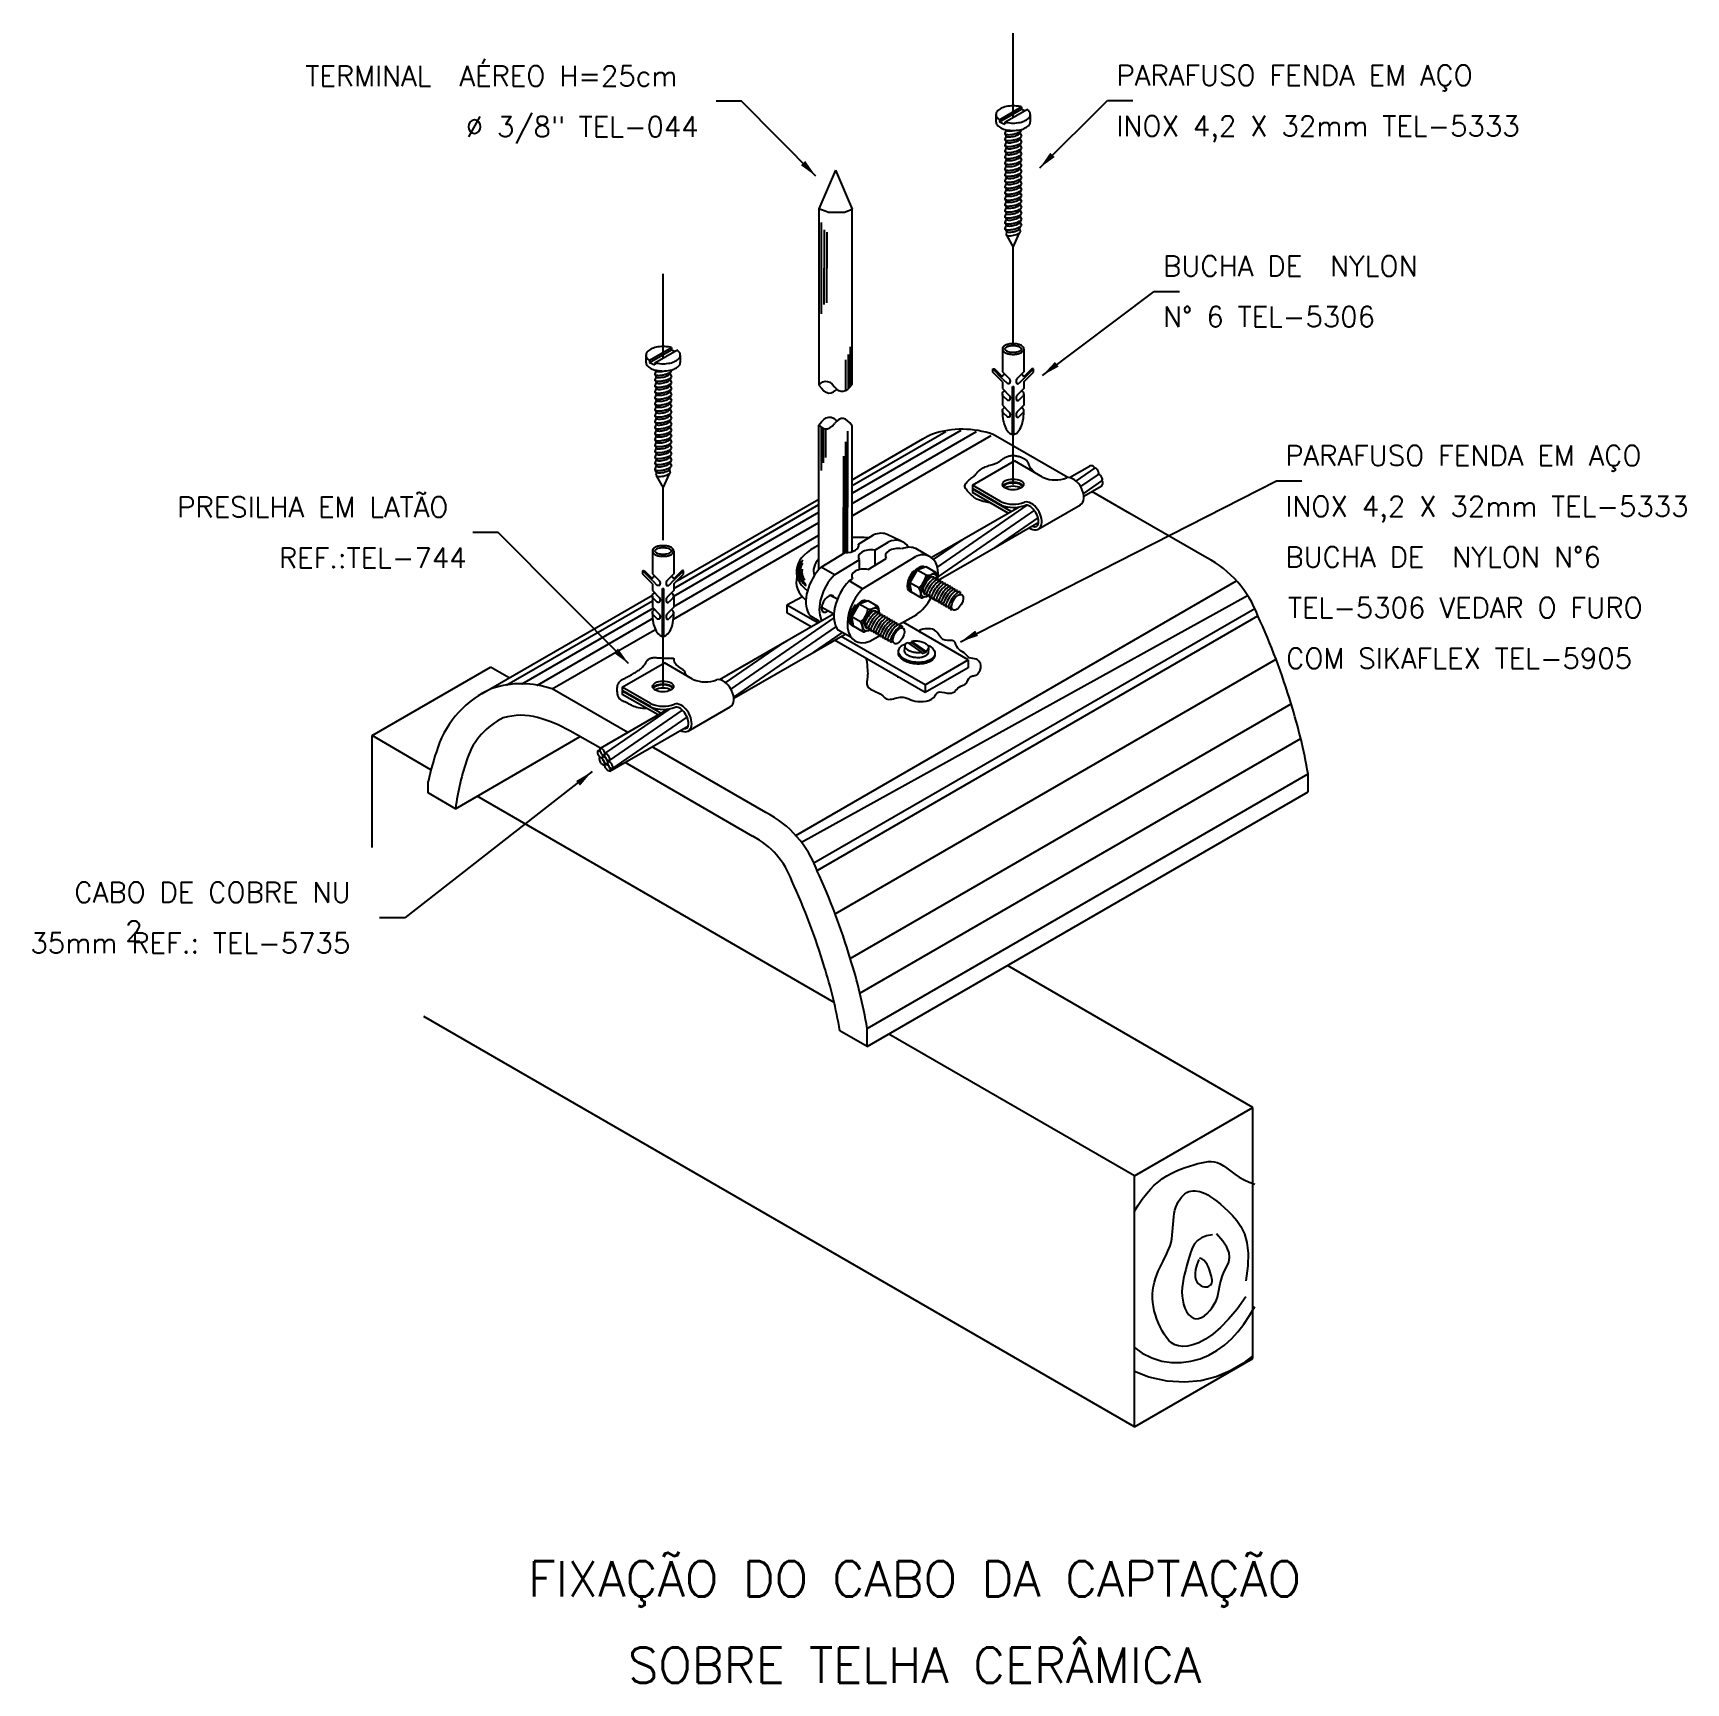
# Model space of a CAD drawing. Header units: millimetres. Extents: x -5957.9 to -5941.6, y -4668.2 to -4652.
import ezdxf
from ezdxf.enums import TextEntityAlignment as Align

# ---------------------------------------------------------------- set-up
doc = ezdxf.new("R2010")
doc.units = ezdxf.units.MM
doc.header["$LTSCALE"] = 10
doc.linetypes.add('DASHDOT', pattern=[1, 0.5, -0.25, 0, -0.25])
doc.layers.add('Termotécnica', color=7, linetype='Continuous')
doc.styles.add('r140', font='romans.shx')
doc.styles.add('r80', font='romans.shx')

msp = doc.modelspace()

# ---------------------------------------------------------------- texts
at = {"layer": 'Termotécnica', "color": 2, "style": 'r80'}
for s, p in [('TERMINAL  AÉREO H=25cm', (-5955.167, -4652.491)), ('PARAFUSO FENDA EM AÇO', (-5947.169, -4652.485)), ('%%C 3/8" TEL-044', (-5953.586, -4652.992)), ('INOX 4,2 X 32mm TEL-5333', (-5947.17, -4652.985)), ('BUCHA DE  NYLON', (-5946.71, -4654.366)), ('N%%D 6 TEL-5306', (-5946.711, -4654.866)), ('PARAFUSO FENDA EM AÇO', (-5945.505, -4656.234)), ('PRESILHA EM LATÃO ', (-5956.432, -4656.743)), ('INOX 4,2 X 32mm TEL-5333', (-5945.504, -4656.734)), ('REF.:TEL-744', (-5955.429, -4657.243)), ('BUCHA DE  NYLON N%%D6 ', (-5945.504, -4657.234)), ('TEL-5306 VEDAR O FURO ', (-5945.477, -4657.734)), ('COM SIKAFLEX TEL-5905', (-5945.496, -4658.234)), ('CABO DE COBRE NU', (-5957.446, -4660.54)), ('2', (-5956.945, -4660.921)), ('35mm REF.: TEL-5735', (-5957.879, -4661.04))]:
    msp.add_text(s, height=0.2, dxfattribs=at).set_placement(p)
at = {"layer": 'Termotécnica', "color": 5, "style": 'r140'}
for s, p in [('FIXAÇÃO DO CABO DA CAPTAÇÃO', (-5949.16, -4667.49)), ('SOBRE TELHA CERÂMICA', (-5949.16, -4668.341))]:
    msp.add_text(s, height=0.35, dxfattribs=at).set_placement(p, align=Align.BOTTOM_CENTER)

# ---------------------------------------------------------------- linework, layer by layer
at = {"layer": 'Termotécnica', "color": 1, "linetype": 'DASHDOT'}
for p, q in [((-5948.189, -4652.799), (-5948.189, -4651.969)), ((-5948.188, -4655.052), (-5948.189, -4654.079)), ((-5951.64, -4655.172), (-5951.64, -4654.342)), ((-5948.189, -4656.419), (-5948.189, -4655.925)), ((-5951.64, -4656.969), (-5951.64, -4656.451)), ((-5951.64, -4658.411), (-5951.64, -4657.916))]:
    msp.add_line(p, q, dxfattribs=at)
at = {"layer": 'Termotécnica', "color": 2}
for p, q in [((-5950.868, -4652.641), (-5951.118, -4652.641)), ((-5950.133, -4653.38), (-5950.868, -4652.641)), ((-5947.926, -4653.299), (-5947.257, -4652.634)), ((-5947.257, -4652.634), (-5947.007, -4652.634)), ((-5948.357, -4652.772), (-5948.357, -4652.844)), ((-5948.323, -4652.823), (-5948.106, -4652.697)), ((-5948.323, -4652.843), (-5948.106, -4652.718)), ((-5948.323, -4652.823), (-5948.323, -4652.843)), ((-5948.323, -4652.843), (-5948.27, -4652.867)), ((-5948.27, -4652.846), (-5948.053, -4652.721)), ((-5948.27, -4652.846), (-5948.27, -4652.867)), ((-5948.106, -4652.697), (-5948.106, -4652.718)), ((-5948.106, -4652.718), (-5948.073, -4652.733)), ((-5948.019, -4652.772), (-5948.019, -4652.844)), ((-5948.256, -4652.924), (-5948.271, -4652.958)), ((-5948.256, -4652.982), (-5948.271, -4653.017)), ((-5948.267, -4652.964), (-5948.256, -4652.982)), ((-5948.109, -4652.932), (-5948.121, -4652.954)), ((-5948.121, -4652.954), (-5948.106, -4652.982)), ((-5948.109, -4652.991), (-5948.121, -4653.012)), ((-5948.121, -4653.012), (-5948.106, -4653.041)), ((-5948.256, -4653.041), (-5948.271, -4653.076)), ((-5948.256, -4653.099), (-5948.271, -4653.134)), ((-5948.256, -4653.158), (-5948.271, -4653.193)), ((-5948.267, -4653.022), (-5948.256, -4653.041)), ((-5948.267, -4653.081), (-5948.256, -4653.099)), ((-5948.267, -4653.14), (-5948.256, -4653.158)), ((-5948.109, -4653.049), (-5948.121, -4653.071)), ((-5948.121, -4653.071), (-5948.106, -4653.099)), ((-5948.109, -4653.108), (-5948.121, -4653.129)), ((-5948.121, -4653.129), (-5948.106, -4653.158)), ((-5948.109, -4653.166), (-5948.121, -4653.188)), ((-5949.939, -4653.321), (-5950.103, -4653.703)), ((-5949.939, -4653.321), (-5949.776, -4653.705)), ((-5948.256, -4653.217), (-5948.271, -4653.252)), ((-5948.256, -4653.275), (-5948.271, -4653.31)), ((-5948.256, -4653.334), (-5948.271, -4653.369)), ((-5948.267, -4653.198), (-5948.256, -4653.217)), ((-5948.267, -4653.257), (-5948.256, -4653.275)), ((-5948.267, -4653.316), (-5948.256, -4653.334)), ((-5948.121, -4653.188), (-5948.106, -4653.217)), ((-5948.109, -4653.225), (-5948.121, -4653.247)), ((-5948.121, -4653.247), (-5948.106, -4653.275)), ((-5948.109, -4653.284), (-5948.121, -4653.305)), ((-5948.121, -4653.305), (-5948.106, -4653.334)), ((-5948.256, -4653.393), (-5948.271, -4653.427)), ((-5948.256, -4653.451), (-5948.271, -4653.486)), ((-5948.267, -4653.374), (-5948.256, -4653.393)), ((-5948.267, -4653.433), (-5948.256, -4653.451)), ((-5948.267, -4653.492), (-5948.256, -4653.51)), ((-5948.109, -4653.342), (-5948.121, -4653.364)), ((-5948.121, -4653.364), (-5948.106, -4653.392)), ((-5948.109, -4653.401), (-5948.121, -4653.423)), ((-5948.121, -4653.423), (-5948.106, -4653.451)), ((-5948.109, -4653.46), (-5948.121, -4653.481)), ((-5948.121, -4653.481), (-5948.106, -4653.51)), ((-5948.256, -4653.51), (-5948.271, -4653.545)), ((-5948.256, -4653.569), (-5948.271, -4653.603)), ((-5948.256, -4653.627), (-5948.271, -4653.662)), ((-5948.267, -4653.55), (-5948.256, -4653.569)), ((-5948.267, -4653.609), (-5948.256, -4653.627)), ((-5948.267, -4653.667), (-5948.256, -4653.686)), ((-5948.109, -4653.518), (-5948.121, -4653.54)), ((-5948.121, -4653.54), (-5948.106, -4653.568)), ((-5948.109, -4653.577), (-5948.121, -4653.599)), ((-5948.121, -4653.599), (-5948.106, -4653.627)), ((-5948.109, -4653.636), (-5948.121, -4653.657)), ((-5948.121, -4653.657), (-5948.106, -4653.686)), ((-5950.103, -4653.703), (-5950.103, -4653.701)), ((-5950.016, -4653.735), (-5950.103, -4653.703)), ((-5950.103, -4653.703), (-5950.103, -4655.439)), ((-5950.016, -4653.735), (-5949.852, -4653.735)), ((-5949.852, -4653.735), (-5949.776, -4653.705)), ((-5949.776, -4655.431), (-5949.776, -4653.705)), ((-5948.256, -4653.686), (-5948.271, -4653.721)), ((-5948.256, -4653.744), (-5948.271, -4653.779)), ((-5948.256, -4653.803), (-5948.271, -4653.838)), ((-5948.267, -4653.726), (-5948.256, -4653.744)), ((-5948.267, -4653.785), (-5948.256, -4653.803)), ((-5948.109, -4653.694), (-5948.121, -4653.716)), ((-5948.121, -4653.716), (-5948.106, -4653.744)), ((-5948.109, -4653.753), (-5948.121, -4653.774)), ((-5948.121, -4653.774), (-5948.106, -4653.803)), ((-5948.109, -4653.811), (-5948.121, -4653.833)), ((-5948.256, -4653.862), (-5948.271, -4653.897)), ((-5948.268, -4653.901), (-5948.256, -4653.922)), ((-5948.267, -4653.843), (-5948.256, -4653.862)), ((-5948.253, -4653.926), (-5948.258, -4653.958)), ((-5948.253, -4653.963), (-5948.188, -4654.079)), ((-5948.188, -4654.079), (-5948.125, -4653.94)), ((-5948.125, -4653.902), (-5948.117, -4653.928)), ((-5948.121, -4653.833), (-5948.106, -4653.862)), ((-5948.121, -4653.893), (-5948.111, -4653.872)), ((-5947.9, -4655.345), (-5946.798, -4654.516)), ((-5946.798, -4654.516), (-5946.548, -4654.516)), ((-5951.775, -4655.195), (-5951.558, -4655.07)), ((-5951.775, -4655.216), (-5951.558, -4655.091)), ((-5951.722, -4655.219), (-5951.505, -4655.094)), ((-5951.558, -4655.07), (-5951.558, -4655.091)), ((-5951.558, -4655.091), (-5951.525, -4655.106)), ((-5948.294, -4655.084), (-5948.294, -4655.308)), ((-5948.082, -4655.084), (-5948.082, -4655.308)), ((-5951.809, -4655.145), (-5951.809, -4655.217)), ((-5951.775, -4655.195), (-5951.775, -4655.216)), ((-5951.775, -4655.216), (-5951.722, -4655.24)), ((-5951.722, -4655.219), (-5951.722, -4655.24)), ((-5951.708, -4655.296), (-5951.722, -4655.331)), ((-5951.47, -4655.145), (-5951.47, -4655.217)), ((-5948.288, -4655.38), (-5948.388, -4655.28)), ((-5948.388, -4655.313), (-5948.388, -4655.28)), ((-5948.294, -4655.358), (-5948.369, -4655.282)), ((-5948.088, -4655.38), (-5947.988, -4655.28)), ((-5948.083, -4655.358), (-5948.007, -4655.282)), ((-5947.988, -4655.313), (-5947.988, -4655.28)), ((-5951.708, -4655.355), (-5951.722, -4655.39)), ((-5951.708, -4655.414), (-5951.722, -4655.448)), ((-5951.719, -4655.337), (-5951.708, -4655.355)), ((-5951.719, -4655.395), (-5951.708, -4655.414)), ((-5951.719, -4655.454), (-5951.708, -4655.472)), ((-5951.561, -4655.305), (-5951.573, -4655.326)), ((-5951.573, -4655.326), (-5951.558, -4655.355)), ((-5951.561, -4655.363), (-5951.573, -4655.385)), ((-5951.573, -4655.385), (-5951.558, -4655.414)), ((-5951.561, -4655.422), (-5951.573, -4655.444)), ((-5951.573, -4655.444), (-5951.558, -4655.472)), ((-5948.294, -4655.407), (-5948.388, -4655.313)), ((-5948.294, -4655.308), (-5948.228, -4655.374)), ((-5948.294, -4655.407), (-5948.294, -4655.474)), ((-5948.288, -4655.38), (-5948.245, -4655.423)), ((-5948.194, -4655.454), (-5948.182, -4655.454)), ((-5948.194, -4655.925), (-5948.194, -4655.454)), ((-5948.182, -4655.925), (-5948.182, -4655.454)), ((-5948.082, -4655.308), (-5948.149, -4655.374)), ((-5948.088, -4655.38), (-5948.131, -4655.423)), ((-5948.082, -4655.407), (-5947.988, -4655.313)), ((-5948.082, -4655.407), (-5948.082, -4655.474)), ((-5951.708, -4655.472), (-5951.722, -4655.507)), ((-5951.708, -4655.531), (-5951.722, -4655.566)), ((-5951.708, -4655.59), (-5951.722, -4655.624)), ((-5951.719, -4655.513), (-5951.708, -4655.531)), ((-5951.719, -4655.571), (-5951.708, -4655.59)), ((-5951.561, -4655.481), (-5951.573, -4655.502)), ((-5951.573, -4655.502), (-5951.558, -4655.531)), ((-5951.561, -4655.539), (-5951.573, -4655.561)), ((-5951.573, -4655.561), (-5951.558, -4655.589)), ((-5951.561, -4655.598), (-5951.573, -4655.62)), ((-5951.573, -4655.62), (-5951.558, -4655.648)), ((-5948.294, -4655.474), (-5948.226, -4655.542)), ((-5948.294, -4655.529), (-5948.294, -4655.639)), ((-5948.288, -4655.545), (-5948.245, -4655.588)), ((-5948.082, -4655.474), (-5948.151, -4655.542)), ((-5948.088, -4655.545), (-5948.131, -4655.588)), ((-5948.082, -4655.529), (-5948.082, -4655.639)), ((-5951.708, -4655.648), (-5951.722, -4655.683)), ((-5951.708, -4655.707), (-5951.722, -4655.742)), ((-5951.708, -4655.766), (-5951.722, -4655.8)), ((-5951.719, -4655.63), (-5951.708, -4655.648)), ((-5951.719, -4655.688), (-5951.708, -4655.707)), ((-5951.719, -4655.747), (-5951.708, -4655.766)), ((-5951.561, -4655.657), (-5951.573, -4655.678)), ((-5951.573, -4655.678), (-5951.558, -4655.707)), ((-5951.561, -4655.715), (-5951.573, -4655.737)), ((-5951.573, -4655.737), (-5951.558, -4655.765)), ((-5951.561, -4655.774), (-5951.573, -4655.796)), ((-5948.294, -4655.639), (-5948.226, -4655.708)), ((-5948.288, -4655.71), (-5948.245, -4655.754)), ((-5948.082, -4655.639), (-5948.151, -4655.708)), ((-5948.088, -4655.71), (-5948.131, -4655.754)), ((-5951.708, -4655.824), (-5951.722, -4655.859)), ((-5951.708, -4655.883), (-5951.722, -4655.918)), ((-5951.708, -4655.941), (-5951.722, -4655.976)), ((-5951.719, -4655.806), (-5951.708, -4655.824)), ((-5951.719, -4655.864), (-5951.708, -4655.883)), ((-5951.719, -4655.923), (-5951.708, -4655.941)), ((-5951.573, -4655.796), (-5951.558, -4655.824)), ((-5951.561, -4655.832), (-5951.573, -4655.854)), ((-5951.573, -4655.854), (-5951.558, -4655.883)), ((-5951.561, -4655.891), (-5951.573, -4655.913)), ((-5951.573, -4655.913), (-5951.558, -4655.941)), ((-5950.103, -4657.257), (-5950.103, -4655.836)), ((-5949.776, -4657.081), (-5949.776, -4655.842)), ((-5951.708, -4656), (-5951.722, -4656.035)), ((-5951.708, -4656.059), (-5951.722, -4656.093)), ((-5951.719, -4655.982), (-5951.708, -4656)), ((-5951.719, -4656.04), (-5951.708, -4656.059)), ((-5951.719, -4656.099), (-5951.708, -4656.117)), ((-5951.561, -4655.95), (-5951.573, -4655.971)), ((-5951.573, -4655.971), (-5951.558, -4656)), ((-5951.561, -4656.008), (-5951.573, -4656.03)), ((-5951.573, -4656.03), (-5951.558, -4656.059)), ((-5951.561, -4656.067), (-5951.573, -4656.089)), ((-5951.573, -4656.089), (-5951.558, -4656.117)), ((-5951.708, -4656.117), (-5951.722, -4656.152)), ((-5951.708, -4656.176), (-5951.722, -4656.211)), ((-5951.708, -4656.235), (-5951.722, -4656.269)), ((-5951.72, -4656.274), (-5951.708, -4656.295)), ((-5951.719, -4656.158), (-5951.708, -4656.176)), ((-5951.719, -4656.216), (-5951.708, -4656.235)), ((-5951.577, -4656.275), (-5951.569, -4656.301)), ((-5951.561, -4656.126), (-5951.573, -4656.147)), ((-5951.573, -4656.147), (-5951.558, -4656.176)), ((-5951.561, -4656.184), (-5951.573, -4656.206)), ((-5951.573, -4656.206), (-5951.558, -4656.234)), ((-5951.573, -4656.266), (-5951.563, -4656.245)), ((-5948.59, -4656.427), (-5948.175, -4656.188)), ((-5947.898, -4656.348), (-5948.175, -4656.188)), ((-5947.632, -4656.352), (-5947.436, -4656.24)), ((-5951.705, -4656.299), (-5951.71, -4656.33)), ((-5951.705, -4656.336), (-5951.64, -4656.452)), ((-5951.64, -4656.452), (-5951.577, -4656.313)), ((-5948.707, -4657.971), (-5945.592, -4656.384)), ((-5948.59, -4656.427), (-5948.59, -4656.459)), ((-5948.313, -4656.587), (-5948.59, -4656.427)), ((-5947.491, -4656.535), (-5947.321, -4656.437)), ((-5945.592, -4656.384), (-5945.342, -4656.384)), ((-5948.313, -4656.619), (-5948.59, -4656.459)), ((-5948.59, -4656.466), (-5948.584, -4656.462)), ((-5948.59, -4656.466), (-5948.59, -4656.498)), ((-5948.209, -4656.685), (-5948.59, -4656.466)), ((-5948.237, -4656.701), (-5948.59, -4656.498)), ((-5948.305, -4656.591), (-5948.313, -4656.587)), ((-5948.997, -4657.139), (-5948.13, -4656.64)), ((-5948.304, -4656.623), (-5948.312, -4656.619)), ((-5947.94, -4656.86), (-5947.525, -4656.62)), ((-5953.267, -4656.893), (-5953.517, -4656.893)), ((-5951.98, -4658.186), (-5953.267, -4656.893)), ((-5948.594, -4657.172), (-5947.936, -4656.792)), ((-5951.746, -4657.076), (-5951.746, -4657.299)), ((-5951.534, -4657.076), (-5951.534, -4657.299)), ((-5949.045, -4657.232), (-5949.135, -4657.264)), ((-5948.95, -4657.287), (-5949.045, -4657.232)), ((-5948.927, -4657.364), (-5948.594, -4657.172)), ((-5951.84, -4657.305), (-5951.84, -4657.271)), ((-5951.74, -4657.371), (-5951.84, -4657.271)), ((-5951.746, -4657.399), (-5951.84, -4657.305)), ((-5951.745, -4657.349), (-5951.821, -4657.274)), ((-5951.746, -4657.299), (-5951.679, -4657.365)), ((-5951.746, -4657.399), (-5951.746, -4657.465)), ((-5951.74, -4657.371), (-5951.697, -4657.414)), ((-5951.534, -4657.299), (-5951.601, -4657.365)), ((-5951.54, -4657.371), (-5951.583, -4657.414)), ((-5951.54, -4657.371), (-5951.44, -4657.271)), ((-5951.535, -4657.349), (-5951.459, -4657.274)), ((-5951.534, -4657.399), (-5951.44, -4657.305)), ((-5951.534, -4657.399), (-5951.534, -4657.465)), ((-5951.44, -4657.305), (-5951.44, -4657.271)), ((-5949.207, -4657.388), (-5949.135, -4657.264)), ((-5949.189, -4657.482), (-5949.207, -4657.388)), ((-5949.119, -4657.439), (-5949.207, -4657.388)), ((-5949.168, -4657.272), (-5949.156, -4657.279)), ((-5949.157, -4657.274), (-5949.145, -4657.281)), ((-5949.157, -4657.274), (-5949.148, -4657.286)), ((-5949.156, -4657.279), (-5949.15, -4657.289)), ((-5949.047, -4657.315), (-5949.135, -4657.264)), ((-5948.974, -4657.332), (-5948.977, -4657.351)), ((-5948.974, -4657.332), (-5948.977, -4657.351)), ((-5948.95, -4657.344), (-5948.953, -4657.365)), ((-5948.932, -4657.355), (-5948.943, -4657.297)), ((-5948.926, -4657.357), (-5948.929, -4657.379)), ((-5948.903, -4657.371), (-5948.905, -4657.39)), ((-5948.877, -4657.385), (-5948.88, -4657.405)), ((-5948.854, -4657.399), (-5948.857, -4657.418)), ((-5948.83, -4657.413), (-5948.833, -4657.432)), ((-5951.746, -4657.465), (-5951.678, -4657.534)), ((-5951.746, -4657.52), (-5951.746, -4657.63)), ((-5951.74, -4657.536), (-5951.697, -4657.58)), ((-5951.646, -4657.916), (-5951.646, -4657.445)), ((-5951.646, -4657.445), (-5951.634, -4657.445)), ((-5951.634, -4657.916), (-5951.634, -4657.445)), ((-5951.534, -4657.465), (-5951.603, -4657.534)), ((-5951.54, -4657.536), (-5951.583, -4657.58)), ((-5951.534, -4657.52), (-5951.534, -4657.63)), ((-5950.265, -4657.527), (-5950.421, -4657.608)), ((-5949.92, -4657.552), (-5949.992, -4657.514)), ((-5949.618, -4657.568), (-5949.708, -4657.599)), ((-5949.523, -4657.622), (-5949.618, -4657.568)), ((-5949.094, -4657.536), (-5949.189, -4657.482)), ((-5949.019, -4657.515), (-5949.082, -4657.538)), ((-5949.075, -4657.484), (-5949.064, -4657.478)), ((-5949.075, -4657.484), (-5949.064, -4657.478)), ((-5949.062, -4657.504), (-5949.041, -4657.492)), ((-5949.038, -4657.518), (-5949.017, -4657.505)), ((-5949.015, -4657.531), (-5948.993, -4657.519)), ((-5948.989, -4657.546), (-5948.968, -4657.534)), ((-5948.966, -4657.559), (-5948.945, -4657.547)), ((-5948.942, -4657.573), (-5948.921, -4657.561)), ((-5948.919, -4657.587), (-5948.897, -4657.575)), ((-5948.807, -4657.427), (-5948.809, -4657.446)), ((-5948.784, -4657.44), (-5948.786, -4657.459)), ((-5948.76, -4657.454), (-5948.763, -4657.473)), ((-5948.736, -4657.467), (-5948.739, -4657.486)), ((-5948.71, -4657.479), (-5948.713, -4657.504)), ((-5951.746, -4657.63), (-5951.678, -4657.699)), ((-5951.74, -4657.702), (-5951.697, -4657.745)), ((-5951.534, -4657.63), (-5951.603, -4657.699)), ((-5951.54, -4657.702), (-5951.583, -4657.745)), ((-5951.011, -4658.301), (-5949.96, -4657.695)), ((-5950.421, -4657.608), (-5950.421, -4657.684)), ((-5950.115, -4657.784), (-5950.421, -4657.608)), ((-5950.181, -4657.822), (-5950.421, -4657.684)), ((-5949.955, -4657.697), (-5950.076, -4657.634)), ((-5949.78, -4657.724), (-5949.708, -4657.599)), ((-5949.762, -4657.817), (-5949.78, -4657.724)), ((-5949.692, -4657.774), (-5949.78, -4657.724)), ((-5949.741, -4657.608), (-5949.729, -4657.615)), ((-5949.73, -4657.609), (-5949.718, -4657.616)), ((-5949.73, -4657.609), (-5949.721, -4657.622)), ((-5949.729, -4657.615), (-5949.722, -4657.624)), ((-5949.619, -4657.65), (-5949.708, -4657.599)), ((-5949.547, -4657.667), (-5949.549, -4657.687)), ((-5949.523, -4657.679), (-5949.526, -4657.7)), ((-5949.505, -4657.69), (-5949.516, -4657.632)), ((-5949.499, -4657.693), (-5949.502, -4657.714)), ((-5949.476, -4657.706), (-5949.478, -4657.726)), ((-5949.45, -4657.721), (-5949.453, -4657.74)), ((-5949.427, -4657.735), (-5949.43, -4657.754)), ((-5948.895, -4657.6), (-5948.874, -4657.588)), ((-5948.872, -4657.614), (-5948.851, -4657.602)), ((-5948.848, -4657.627), (-5948.827, -4657.615)), ((-5948.824, -4657.64), (-5948.802, -4657.628)), ((-5948.803, -4657.659), (-5948.788, -4657.649)), ((-5950.943, -4658.526), (-5949.845, -4657.894)), ((-5949.667, -4657.872), (-5949.762, -4657.817)), ((-5949.592, -4657.851), (-5949.655, -4657.873)), ((-5949.647, -4657.819), (-5949.637, -4657.814)), ((-5949.635, -4657.839), (-5949.614, -4657.827)), ((-5949.611, -4657.853), (-5949.59, -4657.841)), ((-5949.587, -4657.867), (-5949.566, -4657.855)), ((-5949.562, -4657.881), (-5949.541, -4657.869)), ((-5949.539, -4657.895), (-5949.518, -4657.883)), ((-5949.515, -4657.909), (-5949.494, -4657.897)), ((-5949.403, -4657.748), (-5949.406, -4657.768)), ((-5949.38, -4657.761), (-5949.382, -4657.781)), ((-5949.356, -4657.775), (-5949.359, -4657.794)), ((-5949.333, -4657.789), (-5949.336, -4657.808)), ((-5949.309, -4657.802), (-5949.312, -4657.822)), ((-5949.283, -4657.816), (-5949.286, -4657.835)), ((-5948.63, -4658.15), (-5949.274, -4657.778)), ((-5951.085, -4658.344), (-5950.421, -4657.96)), ((-5949.056, -4658.472), (-5949.951, -4657.955)), ((-5949.056, -4658.396), (-5949.885, -4657.917)), ((-5949.491, -4657.922), (-5949.47, -4657.91)), ((-5949.468, -4657.936), (-5949.447, -4657.924)), ((-5949.445, -4657.949), (-5949.424, -4657.937)), ((-5949.421, -4657.963), (-5949.4, -4657.951)), ((-5949.395, -4657.976), (-5949.374, -4657.964)), ((-5949.258, -4658.06), (-5949.254, -4658.01)), ((-5949.086, -4658.076), (-5949.228, -4657.977)), ((-5949.191, -4657.979), (-5949.213, -4657.987)), ((-5949.049, -4658.077), (-5949.191, -4657.979)), ((-5949.048, -4658.062), (-5949.19, -4657.964)), ((-5949.048, -4658.062), (-5949.049, -4658.077)), ((-5949.022, -4658.029), (-5949.026, -4658.079)), ((-5954.51, -4658.896), (-5953.341, -4658.221)), ((-5953.158, -4658.327), (-5953.341, -4658.221)), ((-5952.042, -4658.419), (-5951.627, -4658.179)), ((-5951.35, -4658.339), (-5951.627, -4658.179)), ((-5949.088, -4658.075), (-5949.089, -4658.085)), ((-5949.086, -4658.076), (-5949.087, -4658.09)), ((-5949.049, -4658.077), (-5949.087, -4658.09)), ((-5949.056, -4658.396), (-5948.63, -4658.15)), ((-5948.63, -4658.226), (-5949.056, -4658.472)), ((-5948.63, -4658.15), (-5948.63, -4658.226)), ((-5951.011, -4658.301), (-5951.01, -4658.3)), ((-5951.765, -4658.578), (-5952.042, -4658.419)), ((-5952.042, -4658.419), (-5952.042, -4658.45)), ((-5951.765, -4658.61), (-5952.042, -4658.45)), ((-5952.042, -4658.457), (-5952.036, -4658.454)), ((-5951.661, -4658.676), (-5952.042, -4658.457)), ((-5952.042, -4658.457), (-5952.042, -4658.489)), ((-5951.689, -4658.692), (-5952.042, -4658.489)), ((-5949.056, -4658.396), (-5949.056, -4658.472)), ((-5952.258, -4659.021), (-5951.586, -4658.633)), ((-5951.392, -4658.851), (-5950.977, -4658.611)), ((-5952.164, -4659.245), (-5951.391, -4658.799)), ((-5953.929, -4659.232), (-5954.51, -4658.896)), ((-5954.51, -4659.999), (-5954.51, -4658.896)), ((-5952.28, -4659.042), (-5952.262, -4659.032)), ((-5952.241, -4659.116), (-5952.236, -4659.113)), ((-5952.231, -4659.103), (-5952.214, -4659.094)), ((-5952.223, -4659.186), (-5952.216, -4659.181)), ((-5952.206, -4659.176), (-5952.205, -4659.175)), ((-5952.192, -4659.177), (-5952.184, -4659.173)), ((-5952.188, -4659.165), (-5952.186, -4659.164)), ((-5952.182, -4659.148), (-5952.173, -4659.142)), ((-5952.341, -4659.25), (-5954.186, -4660.691)), ((-5949.953, -4661.527), (-5953.475, -4659.494)), ((-5954.186, -4660.691), (-5954.436, -4660.691)), ((-5945.823, -4662.562), (-5948.245, -4661.163)), ((-5946.992, -4665.712), (-5954, -4661.665)), ((-5946.992, -4663.237), (-5949.414, -4661.838)), ((-5946.992, -4663.237), (-5945.823, -4662.562)), ((-5945.823, -4665.037), (-5945.823, -4662.562)), ((-5946.992, -4665.712), (-5946.992, -4663.237)), ((-5946.992, -4665.712), (-5945.823, -4665.037))]:
    msp.add_line(p, q, dxfattribs=at)
at = {"layer": 'Termotécnica', "color": 1}
for p, q in [((-5950.078, -4654.287), (-5950.078, -4653.836)), ((-5950.052, -4653.909), (-5950.052, -4654.288)), ((-5950.026, -4653.931), (-5950.026, -4654.288)), ((-5950.078, -4654.738), (-5950.078, -4654.287)), ((-5950.052, -4654.644), (-5950.052, -4654.288)), ((-5950.026, -4654.629), (-5950.026, -4654.288)), ((-5949.794, -4655.061), (-5949.794, -4655.447)), ((-5949.837, -4655.486), (-5949.837, -4655.19)), ((-5949.815, -4655.137), (-5949.815, -4655.469)), ((-5950.079, -4656.283), (-5950.079, -4655.855)), ((-5950.059, -4656.206), (-5950.059, -4655.866)), ((-5950.039, -4655.872), (-5950.039, -4656.153)), ((-5949.821, -4655.895), (-5949.821, -4656.645)), ((-5949.776, -4656.505), (-5948.7, -4655.885)), ((-5949.776, -4656.429), (-5948.852, -4655.896)), ((-5949.776, -4656.606), (-5948.55, -4655.898)), ((-5949.776, -4656.729), (-5948.403, -4655.936)), ((-5949.841, -4656), (-5949.841, -4656.645)), ((-5949.862, -4656.14), (-5949.862, -4656.645)), ((-5947.386, -4656.26), (-5947.568, -4656.385)), ((-5947.351, -4656.322), (-5947.523, -4656.441)), ((-5947.315, -4656.384), (-5947.495, -4656.508)), ((-5951.534, -4657.445), (-5950.103, -4656.618)), ((-5951.534, -4657.521), (-5950.103, -4656.694)), ((-5949.862, -4657.1), (-5949.862, -4656.645)), ((-5949.841, -4657.09), (-5949.841, -4656.645)), ((-5949.821, -4657.09), (-5949.821, -4656.645)), ((-5948.052, -4656.624), (-5948.938, -4657.234)), ((-5947.978, -4656.672), (-5948.931, -4657.329)), ((-5947.943, -4656.748), (-5948.37, -4657.042)), ((-5951.537, -4657.746), (-5950.103, -4656.918)), ((-5951.534, -4657.622), (-5950.103, -4656.795)), ((-5948.682, -4656.958), (-5948.975, -4657.159)), ((-5950.332, -4659.88), (-5945.984, -4657.37)), ((-5953.182, -4658.396), (-5951.746, -4657.567)), ((-5950.276, -4659.947), (-5945.876, -4657.513)), ((-5953.031, -4658.385), (-5951.738, -4657.638)), ((-5952.88, -4658.398), (-5951.743, -4657.742)), ((-5949.956, -4657.735), (-5950.97, -4658.434)), ((-5950.153, -4660.151), (-5945.806, -4657.641)), ((-5950.122, -4660.225), (-5945.775, -4657.715)), ((-5952.733, -4658.436), (-5951.796, -4657.895)), ((-5951.796, -4657.895), (-5951.716, -4657.849)), ((-5949.934, -4657.82), (-5950.944, -4658.516)), ((-5949.873, -4657.878), (-5950.156, -4658.073)), ((-5950.447, -4657.975), (-5951.023, -4658.372)), ((-5949.942, -4660.653), (-5945.595, -4658.143)), ((-5949.633, -4658.147), (-5949.633, -4658.139)), ((-5949.322, -4658.326), (-5949.322, -4658.318)), ((-5951.573, -4658.631), (-5952.207, -4659.067)), ((-5951.451, -4658.644), (-5952.171, -4659.14)), ((-5951.405, -4658.713), (-5952.144, -4659.222)), ((-5949.794, -4661.093), (-5945.447, -4658.583)), ((-5949.699, -4661.435), (-5945.352, -4658.925)), ((-5949.626, -4661.782), (-5945.279, -4659.273))]:
    msp.add_line(p, q, dxfattribs=at)
at = {"layer": 'Termotécnica', "color": 3}
for p, q in [((-5947.649, -4656.351), (-5948.386, -4655.926)), ((-5949.776, -4656.374), (-5949.078, -4655.971)), ((-5951.513, -4657.377), (-5950.103, -4656.563)), ((-5947.036, -4656.706), (-5947.411, -4656.489)), ((-5946.278, -4657.143), (-5947.036, -4656.706)), ((-5949.713, -4657.007), (-5949.566, -4656.917)), ((-5949.292, -4656.979), (-5949.429, -4656.914)), ((-5950.082, -4657.235), (-5949.845, -4657.09)), ((-5949.713, -4657.007), (-5949.713, -4657.032)), ((-5949.553, -4657.068), (-5949.422, -4656.988)), ((-5949.553, -4657.067), (-5949.553, -4657.217)), ((-5949.019, -4657.126), (-5949.149, -4657.051)), ((-5949.951, -4657.311), (-5950.082, -4657.235)), ((-5949.951, -4657.311), (-5949.705, -4657.161)), ((-5949.705, -4657.161), (-5949.705, -4657.259)), ((-5949.672, -4657.448), (-5949.143, -4657.125)), ((-5949.618, -4657.257), (-5949.44, -4657.148)), ((-5949.805, -4657.371), (-5949.771, -4657.35)), ((-5949.672, -4657.448), (-5949.805, -4657.371)), ((-5948.928, -4657.377), (-5948.929, -4657.374)), ((-5953.425, -4658.481), (-5951.744, -4657.511)), ((-5950.101, -4657.767), (-5950.191, -4657.715)), ((-5949.501, -4657.713), (-5949.501, -4657.709)), ((-5949.314, -4657.8), (-5949.139, -4657.701)), ((-5949.779, -4657.932), (-5949.913, -4657.855)), ((-5949.602, -4657.966), (-5949.495, -4657.904)), ((-5951.989, -4658.866), (-5952.733, -4658.436)), ((-5952.258, -4659.021), (-5952.559, -4658.848)), ((-5953.687, -4659.617), (-5952.457, -4658.906)), ((-5951.73, -4659.015), (-5951.748, -4659.005)), ((-5950.626, -4659.653), (-5951.73, -4659.015)), ((-5951.992, -4659.175), (-5952.017, -4659.16)), ((-5950.755, -4659.889), (-5951.992, -4659.175)), ((-5953.957, -4659.461), (-5953.957, -4659.349)), ((-5945.279, -4659.451), (-5945.279, -4659.273)), ((-5953.687, -4659.617), (-5953.957, -4659.461)), ((-5949.626, -4661.961), (-5945.279, -4659.451)), ((-5949.626, -4661.961), (-5949.896, -4661.806)), ((-5949.626, -4661.961), (-5949.626, -4661.782))]:
    msp.add_line(p, q, dxfattribs=at)
at = {"layer": 'Termotécnica', "color": 2}
for points in [[(-5948.106, -4652.697, 0.016409), (-5948.119, -4652.694, 0.051099), (-5948.188, -4652.687, 0.051099), (-5948.256, -4652.694, 0.064948), (-5948.308, -4652.712, 0.104203), (-5948.347, -4652.743, 0.174705), (-5948.357, -4652.772, 0.174705), (-5948.347, -4652.8, 0.06738), (-5948.323, -4652.823, 0.064948)], [(-5948.357, -4652.844, 0.174705), (-5948.347, -4652.873, 0.104203), (-5948.308, -4652.904, 0.064948), (-5948.256, -4652.922, 0.051099), (-5948.188, -4652.929, 0.051099), (-5948.119, -4652.922, 0.064948), (-5948.068, -4652.904, 0.104203), (-5948.029, -4652.873, 0.174705), (-5948.019, -4652.844, 0.174705)], [(-5948.27, -4652.846, 0.016409), (-5948.256, -4652.849, 0.051099), (-5948.188, -4652.856, 0.051099), (-5948.119, -4652.849, 0.064948), (-5948.068, -4652.832, 0.104203), (-5948.029, -4652.8, 0.174705), (-5948.019, -4652.772, 0.174705)], [(-5948.019, -4652.772, 0.174705), (-5948.029, -4652.743, 0.06738), (-5948.053, -4652.721, 0.064948)], [(-5951.558, -4655.07, 0.016409), (-5951.571, -4655.067, 0.051099), (-5951.64, -4655.06, 0.051099), (-5951.708, -4655.067, 0.064948), (-5951.76, -4655.085, 0.104203), (-5951.799, -4655.116, 0.174705), (-5951.809, -4655.145, 0.174705), (-5951.799, -4655.173, 0.06738), (-5951.775, -4655.195, 0.064948)], [(-5951.47, -4655.145, 0.174705), (-5951.481, -4655.116, 0.06738), (-5951.505, -4655.094, 0.064948)], [(-5951.809, -4655.217, 0.174705), (-5951.799, -4655.245, 0.104203), (-5951.76, -4655.277, 0.064948), (-5951.708, -4655.294, 0.051099), (-5951.64, -4655.301, 0.051099), (-5951.571, -4655.294, 0.064948), (-5951.52, -4655.277, 0.104203), (-5951.481, -4655.245, 0.174705), (-5951.47, -4655.217, 0.174705)], [(-5951.722, -4655.219, 0.016409), (-5951.708, -4655.222, 0.051099), (-5951.64, -4655.229, 0.051099), (-5951.571, -4655.222, 0.064948), (-5951.52, -4655.204, 0.104203), (-5951.481, -4655.173, 0.174705), (-5951.47, -4655.145, 0.174705)], [(-5948.294, -4655.358, -0.122515), (-5948.288, -4655.346, -0.074458), (-5948.271, -4655.331, -0.064948)], [(-5948.083, -4655.358, 0.122515), (-5948.089, -4655.346, 0.074458), (-5948.106, -4655.331, 0.064948)], [(-5948.294, -4655.529, -0.174705), (-5948.288, -4655.511, -0.074458), (-5948.271, -4655.496, -0.064948)], [(-5948.288, -4655.547, -0.174705), (-5948.294, -4655.529, -0.174705)], [(-5948.288, -4655.545, -0.021127), (-5948.29, -4655.544, -0.170198)], [(-5948.082, -4655.529, 0.174705), (-5948.089, -4655.511, 0.074458), (-5948.106, -4655.496, 0.064948)], [(-5948.089, -4655.547, 0.174705), (-5948.082, -4655.529, 0.174705)], [(-5948.088, -4655.545, 0.021127), (-5948.087, -4655.544, 0.170198)], [(-5948.294, -4655.694, -0.174705), (-5948.288, -4655.676, -0.074458), (-5948.271, -4655.661, -0.064948)], [(-5948.294, -4655.691, 0.005298), (-5948.294, -4655.701, 0.048405), (-5948.285, -4655.792, 0.062165), (-5948.263, -4655.859, 0.102796), (-5948.224, -4655.912, 0.153617), (-5948.194, -4655.925, 0.181773)], [(-5948.29, -4655.709, -0.138405), (-5948.294, -4655.694, -0.174705)], [(-5948.288, -4655.71, -0.021127), (-5948.29, -4655.709, -0.170198)], [(-5948.182, -4655.925, 0.153617), (-5948.153, -4655.912, 0.102796), (-5948.113, -4655.859, 0.062165), (-5948.091, -4655.792, 0.048405), (-5948.082, -4655.701, 0.005298), (-5948.082, -4655.691, 0.062165)], [(-5948.082, -4655.694, 0.174705), (-5948.089, -4655.676, 0.074458), (-5948.106, -4655.661, 0.064948)], [(-5948.089, -4655.712, 0.174705), (-5948.082, -4655.694, 0.174705)], [(-5948.088, -4655.71, 0.021127), (-5948.087, -4655.709, 0.170198)], [(-5951.745, -4657.349, -0.122515), (-5951.74, -4657.337, -0.074458), (-5951.723, -4657.322, -0.064948)], [(-5951.535, -4657.349, 0.122515), (-5951.541, -4657.337, 0.074458), (-5951.558, -4657.322, 0.064948)], [(-5951.746, -4657.52, -0.174705), (-5951.74, -4657.502, -0.074458), (-5951.723, -4657.487, -0.064948)], [(-5951.74, -4657.538, -0.174705), (-5951.746, -4657.52, -0.174705)], [(-5951.74, -4657.536, -0.021127), (-5951.742, -4657.535, -0.170198)], [(-5951.534, -4657.52, 0.174705), (-5951.541, -4657.502, 0.074458), (-5951.558, -4657.487, 0.064948)], [(-5951.541, -4657.538, 0.174705), (-5951.534, -4657.52, 0.174705)], [(-5951.54, -4657.536, 0.021127), (-5951.538, -4657.535, 0.170198)], [(-5951.746, -4657.686, -0.174705), (-5951.74, -4657.668, -0.074458), (-5951.723, -4657.653, -0.064948)], [(-5951.746, -4657.682, 0.005298), (-5951.746, -4657.692, 0.048405), (-5951.737, -4657.783, 0.062165), (-5951.715, -4657.851, 0.102796), (-5951.676, -4657.903, 0.153617), (-5951.646, -4657.916, 0.181773)], [(-5951.742, -4657.7, -0.138405), (-5951.746, -4657.686, -0.174705)], [(-5951.74, -4657.702, -0.021127), (-5951.742, -4657.7, -0.170198)], [(-5951.634, -4657.916, 0.153617), (-5951.605, -4657.903, 0.102796), (-5951.565, -4657.851, 0.062165), (-5951.543, -4657.783, 0.048405), (-5951.534, -4657.692, 0.005298), (-5951.534, -4657.682, 0.062165)], [(-5951.534, -4657.686, 0.174705), (-5951.541, -4657.668, 0.074458), (-5951.558, -4657.653, 0.064948)], [(-5951.541, -4657.704, 0.174705), (-5951.534, -4657.686, 0.174705)], [(-5951.54, -4657.702, 0.021127), (-5951.538, -4657.7, 0.170198)], [(-5949.318, -4658.06, -0.163967), (-5949.304, -4658.027, -0.134419), (-5949.246, -4657.99)], [(-5949.032, -4658.003, -0.16143), (-5948.968, -4658.055, -0.163967), (-5948.96, -4658.09, -0.163967), (-5948.974, -4658.123, -0.105865), (-5949.018, -4658.154, -0.069333), (-5949.074, -4658.171, -0.055541), (-5949.147, -4658.173, -0.055541), (-5949.219, -4658.159, -0.069333), (-5949.271, -4658.133, -0.105865), (-5949.31, -4658.095, -0.163967), (-5949.318, -4658.06, -0.163967)], [(-5949.026, -4658.079, -0.174705), (-5949.035, -4658.098, -0.104203), (-5949.063, -4658.117, -0.064948), (-5949.099, -4658.127, -0.051099), (-5949.147, -4658.127, -0.051099), (-5949.193, -4658.119, -0.064948), (-5949.228, -4658.104, -0.104203), (-5949.253, -4658.08, -0.174705), (-5949.258, -4658.06, -0.174705)], [(-5949.086, -4658.076, -0.016409), (-5949.095, -4658.077, -0.051099), (-5949.143, -4658.078, -0.051099), (-5949.189, -4658.069, -0.064948), (-5949.223, -4658.054, -0.104203), (-5949.249, -4658.031, -0.492299), (-5949.228, -4657.977, -0.174705)], [(-5949.19, -4657.964, -0.016409), (-5949.18, -4657.963, -0.051099), (-5949.133, -4657.962, -0.051099), (-5949.087, -4657.97, -0.064948), (-5949.052, -4657.986, -0.104203), (-5949.027, -4658.009, -0.174705), (-5949.022, -4658.029, -0.174705), (-5949.031, -4658.049, -0.06738), (-5949.048, -4658.062, -0.064948)], [(-5948.961, -4658.106, -0.163967), (-5948.975, -4658.139, -0.105865), (-5949.019, -4658.171, -0.069333), (-5949.075, -4658.187, -0.055541), (-5949.148, -4658.189, -0.055541), (-5949.22, -4658.175, -0.069333), (-5949.273, -4658.15, -0.105865), (-5949.311, -4658.111, -0.163967), (-5949.32, -4658.076, -0.163967)], [(-5952.242, -4659.117, -0.207457), (-5952.248, -4659.117, -0.095933), (-5952.258, -4659.111, -0.052726), (-5952.266, -4659.102, -0.039847), (-5952.276, -4659.087, -0.039847), (-5952.282, -4659.071, -0.052726), (-5952.285, -4659.059, -0.095933), (-5952.284, -4659.047, -0.207457), (-5952.28, -4659.043, -0.207457), (-5952.275, -4659.042, -0.095933), (-5952.265, -4659.048, -0.052726), (-5952.256, -4659.058, -0.001764), (-5952.255, -4659.058, -0.039847)], [(-5952.219, -4659.095, -0.207457), (-5952.224, -4659.095, -0.095933), (-5952.234, -4659.089, -0.052726), (-5952.243, -4659.079, -0.039847), (-5952.252, -4659.065, -0.039847), (-5952.259, -4659.049, -0.052726), (-5952.262, -4659.036, -0.095933), (-5952.261, -4659.025, -0.207457), (-5952.257, -4659.02, -0.207457), (-5952.251, -4659.02, -0.095933), (-5952.241, -4659.026, -0.052726), (-5952.232, -4659.035, -0.039847), (-5952.223, -4659.05, -0.039847), (-5952.217, -4659.066, -0.027092), (-5952.215, -4659.072, -0.095933)], [(-5952.223, -4659.186, -0.207457), (-5952.229, -4659.186, -0.095933), (-5952.239, -4659.18, -0.052726), (-5952.248, -4659.171, -0.039847), (-5952.257, -4659.156, -0.039847), (-5952.264, -4659.14, -0.052726), (-5952.266, -4659.128, -0.095933), (-5952.266, -4659.116, -0.207457), (-5952.262, -4659.111, -0.130458), (-5952.258, -4659.111, -0.095933)], [(-5952.245, -4659.118, -0.049151), (-5952.237, -4659.127, -0.039847), (-5952.228, -4659.141, -0.039847), (-5952.222, -4659.157, -0.052726), (-5952.219, -4659.17, -0.095933), (-5952.22, -4659.181, -0.207457), (-5952.223, -4659.186, -0.207457)], [(-5952.244, -4659.079, -0.023019), (-5952.24, -4659.088, -0.052726), (-5952.237, -4659.101, -0.095933), (-5952.238, -4659.112, -0.207457), (-5952.242, -4659.117, -0.207457)], [(-5952.215, -4659.091, -0.1939), (-5952.219, -4659.095, -0.207457)]]:
    msp.add_lwpolyline(points, format="xyb", dxfattribs=at)
at = {"layer": 'Termotécnica', "color": 1}
for points in [[(-5948.271, -4652.958, 0.24548), (-5948.265, -4652.965, 0.082009), (-5948.243, -4652.97, 0.04047), (-5948.217, -4652.97, 0.029714), (-5948.183, -4652.965, 0.029714), (-5948.15, -4652.955, 0.04047), (-5948.127, -4652.945, 0.082009), (-5948.108, -4652.931, 0.24548), (-5948.106, -4652.923, 0.24548)], [(-5948.271, -4653.017, 0.24548), (-5948.265, -4653.023, 0.082009), (-5948.243, -4653.029, 0.04047), (-5948.217, -4653.028, 0.029714), (-5948.183, -4653.023, 0.029714), (-5948.15, -4653.014, 0.04047), (-5948.127, -4653.004, 0.082009), (-5948.108, -4652.99, 0.24548), (-5948.106, -4652.982, 0.24548)], [(-5948.256, -4652.924, 0.24548), (-5948.251, -4652.929, 0.082009), (-5948.233, -4652.933, 0.04047), (-5948.212, -4652.933, 0.029714), (-5948.184, -4652.929, 0.000336), (-5948.184, -4652.929, 0.04047)], [(-5948.256, -4652.982, 0.24548), (-5948.251, -4652.987, 0.082009), (-5948.233, -4652.992, 0.04047), (-5948.212, -4652.992, 0.029714), (-5948.184, -4652.987, 0.029714), (-5948.157, -4652.98, 0.04047), (-5948.138, -4652.972, 0.082009), (-5948.123, -4652.96, 0.24548), (-5948.121, -4652.954, 0.24548)], [(-5948.256, -4653.041, 0.24548), (-5948.251, -4653.046, 0.082009), (-5948.233, -4653.05, 0.04047), (-5948.212, -4653.05, 0.029714), (-5948.184, -4653.046, 0.029714), (-5948.157, -4653.038, 0.04047), (-5948.138, -4653.03, 0.082009), (-5948.123, -4653.019, 0.24548), (-5948.121, -4653.012, 0.24548)], [(-5948.271, -4653.076, 0.24548), (-5948.265, -4653.082, 0.082009), (-5948.243, -4653.087, 0.04047), (-5948.217, -4653.087, 0.029714), (-5948.183, -4653.082, 0.029714), (-5948.15, -4653.073, 0.04047), (-5948.127, -4653.063, 0.082009), (-5948.108, -4653.048, 0.24548), (-5948.106, -4653.041, 0.24548)], [(-5948.271, -4653.134, 0.24548), (-5948.265, -4653.14, 0.082009), (-5948.243, -4653.146, 0.04047), (-5948.217, -4653.146, 0.029714), (-5948.183, -4653.14, 0.029714), (-5948.15, -4653.131, 0.04047), (-5948.127, -4653.121, 0.082009), (-5948.108, -4653.107, 0.24548), (-5948.106, -4653.099, 0.24548)], [(-5948.271, -4653.193, 0.24548), (-5948.265, -4653.199, 0.082009), (-5948.243, -4653.205, 0.04047), (-5948.217, -4653.204, 0.029714), (-5948.183, -4653.199, 0.029714), (-5948.15, -4653.19, 0.04047), (-5948.127, -4653.18, 0.082009), (-5948.108, -4653.166, 0.24548), (-5948.106, -4653.158, 0.24548)], [(-5948.256, -4653.099, 0.24548), (-5948.251, -4653.105, 0.082009), (-5948.233, -4653.109, 0.04047), (-5948.212, -4653.109, 0.029714), (-5948.184, -4653.105, 0.029714), (-5948.157, -4653.097, 0.04047), (-5948.138, -4653.089, 0.082009), (-5948.123, -4653.077, 0.24548), (-5948.121, -4653.071, 0.24548)], [(-5948.256, -4653.158, 0.24548), (-5948.251, -4653.163, 0.082009), (-5948.233, -4653.168, 0.04047), (-5948.212, -4653.167, 0.029714), (-5948.184, -4653.163, 0.029714), (-5948.157, -4653.156, 0.04047), (-5948.138, -4653.147, 0.082009), (-5948.123, -4653.136, 0.24548), (-5948.121, -4653.129, 0.24548)], [(-5948.271, -4653.252, 0.24548), (-5948.265, -4653.258, 0.082009), (-5948.243, -4653.263, 0.04047), (-5948.217, -4653.263, 0.029714), (-5948.183, -4653.258, 0.029714), (-5948.15, -4653.249, 0.04047), (-5948.127, -4653.238, 0.082009), (-5948.108, -4653.224, 0.24548), (-5948.106, -4653.217, 0.24548)], [(-5948.271, -4653.31, 0.24548), (-5948.265, -4653.316, 0.082009), (-5948.243, -4653.322, 0.04047), (-5948.217, -4653.322, 0.029714), (-5948.183, -4653.316, 0.029714), (-5948.15, -4653.307, 0.04047), (-5948.127, -4653.297, 0.082009), (-5948.108, -4653.283, 0.24548), (-5948.106, -4653.275, 0.24548)], [(-5948.271, -4653.369, 0.24548), (-5948.265, -4653.375, 0.082009), (-5948.243, -4653.38, 0.04047), (-5948.217, -4653.38, 0.029714), (-5948.183, -4653.375, 0.029714), (-5948.15, -4653.366, 0.04047), (-5948.127, -4653.356, 0.082009), (-5948.108, -4653.342, 0.24548), (-5948.106, -4653.334, 0.24548)], [(-5948.256, -4653.217, 0.24548), (-5948.251, -4653.222, 0.082009), (-5948.233, -4653.226, 0.04047), (-5948.212, -4653.226, 0.029714), (-5948.184, -4653.222, 0.029714), (-5948.157, -4653.214, 0.04047), (-5948.138, -4653.206, 0.082009), (-5948.123, -4653.195, 0.24548), (-5948.121, -4653.188, 0.24548)], [(-5948.256, -4653.275, 0.24548), (-5948.251, -4653.281, 0.082009), (-5948.233, -4653.285, 0.04047), (-5948.212, -4653.285, 0.029714), (-5948.184, -4653.28, 0.029714), (-5948.157, -4653.273, 0.04047), (-5948.138, -4653.265, 0.082009), (-5948.123, -4653.253, 0.24548), (-5948.121, -4653.247, 0.24548)], [(-5948.256, -4653.334, 0.24548), (-5948.251, -4653.339, 0.082009), (-5948.233, -4653.344, 0.04047), (-5948.212, -4653.343, 0.029714), (-5948.184, -4653.339, 0.029714), (-5948.157, -4653.332, 0.04047), (-5948.138, -4653.323, 0.082009), (-5948.123, -4653.312, 0.24548), (-5948.121, -4653.305, 0.24548)], [(-5948.271, -4653.427, 0.24548), (-5948.265, -4653.434, 0.082009), (-5948.243, -4653.439, 0.04047), (-5948.217, -4653.439, 0.029714), (-5948.183, -4653.434, 0.029714), (-5948.15, -4653.424, 0.04047), (-5948.127, -4653.414, 0.082009), (-5948.108, -4653.4, 0.24548), (-5948.106, -4653.392, 0.24548)], [(-5948.271, -4653.486, 0.24548), (-5948.265, -4653.492, 0.082009), (-5948.243, -4653.498, 0.04047), (-5948.217, -4653.497, 0.029714), (-5948.183, -4653.492, 0.029714), (-5948.15, -4653.483, 0.04047), (-5948.127, -4653.473, 0.082009), (-5948.108, -4653.459, 0.24548), (-5948.106, -4653.451, 0.24548)], [(-5948.256, -4653.393, 0.24548), (-5948.251, -4653.398, 0.082009), (-5948.233, -4653.402, 0.04047), (-5948.212, -4653.402, 0.029714), (-5948.184, -4653.398, 0.029714), (-5948.157, -4653.39, 0.04047), (-5948.138, -4653.382, 0.082009), (-5948.123, -4653.37, 0.24548), (-5948.121, -4653.364, 0.24548)], [(-5948.256, -4653.451, 0.24548), (-5948.251, -4653.456, 0.082009), (-5948.233, -4653.461, 0.04047), (-5948.212, -4653.461, 0.029714), (-5948.184, -4653.456, 0.029714), (-5948.157, -4653.449, 0.04047), (-5948.138, -4653.441, 0.082009), (-5948.123, -4653.429, 0.24548), (-5948.121, -4653.423, 0.24548)], [(-5948.256, -4653.51, 0.24548), (-5948.251, -4653.515, 0.082009), (-5948.233, -4653.519, 0.04047), (-5948.212, -4653.519, 0.029714), (-5948.184, -4653.515, 0.029714), (-5948.157, -4653.508, 0.04047), (-5948.138, -4653.499, 0.082009), (-5948.123, -4653.488, 0.24548), (-5948.121, -4653.481, 0.24548)], [(-5948.271, -4653.545, 0.24548), (-5948.265, -4653.551, 0.082009), (-5948.243, -4653.556, 0.04047), (-5948.217, -4653.556, 0.029714), (-5948.183, -4653.551, 0.029714), (-5948.15, -4653.542, 0.04047), (-5948.127, -4653.532, 0.082009), (-5948.108, -4653.518, 0.24548), (-5948.106, -4653.51, 0.24548)], [(-5948.271, -4653.603, 0.24548), (-5948.265, -4653.61, 0.082009), (-5948.243, -4653.615, 0.04047), (-5948.217, -4653.615, 0.029714), (-5948.183, -4653.61, 0.029714), (-5948.15, -4653.6, 0.04047), (-5948.127, -4653.59, 0.082009), (-5948.108, -4653.576, 0.24548), (-5948.106, -4653.568, 0.24548)], [(-5948.271, -4653.662, 0.24548), (-5948.265, -4653.668, 0.082009), (-5948.243, -4653.674, 0.04047), (-5948.217, -4653.673, 0.029714), (-5948.183, -4653.668, 0.029714), (-5948.15, -4653.659, 0.04047), (-5948.127, -4653.649, 0.082009), (-5948.108, -4653.635, 0.24548), (-5948.106, -4653.627, 0.24548)], [(-5948.256, -4653.569, 0.24548), (-5948.251, -4653.574, 0.082009), (-5948.233, -4653.578, 0.04047), (-5948.212, -4653.578, 0.029714), (-5948.184, -4653.574, 0.029714), (-5948.157, -4653.566, 0.04047), (-5948.138, -4653.558, 0.082009), (-5948.123, -4653.546, 0.24548), (-5948.121, -4653.54, 0.24548)], [(-5948.256, -4653.627, 0.24548), (-5948.251, -4653.632, 0.082009), (-5948.233, -4653.637, 0.04047), (-5948.212, -4653.637, 0.029714), (-5948.184, -4653.632, 0.029714), (-5948.157, -4653.625, 0.04047), (-5948.138, -4653.617, 0.082009), (-5948.123, -4653.605, 0.24548), (-5948.121, -4653.599, 0.24548)], [(-5948.256, -4653.686, 0.24548), (-5948.251, -4653.691, 0.082009), (-5948.233, -4653.695, 0.04047), (-5948.212, -4653.695, 0.029714), (-5948.184, -4653.691, 0.029714), (-5948.157, -4653.683, 0.04047), (-5948.138, -4653.675, 0.082009), (-5948.123, -4653.664, 0.24548), (-5948.121, -4653.657, 0.24548)], [(-5948.271, -4653.721, 0.24548), (-5948.265, -4653.727, 0.082009), (-5948.243, -4653.732, 0.04047), (-5948.217, -4653.732, 0.029714), (-5948.183, -4653.727, 0.029714), (-5948.15, -4653.718, 0.04047), (-5948.127, -4653.708, 0.082009), (-5948.108, -4653.693, 0.24548), (-5948.106, -4653.686, 0.24548)], [(-5948.271, -4653.779, 0.24548), (-5948.265, -4653.786, 0.082009), (-5948.243, -4653.791, 0.04047), (-5948.217, -4653.791, 0.029714), (-5948.183, -4653.785, 0.029714), (-5948.15, -4653.776, 0.04047), (-5948.127, -4653.766, 0.082009), (-5948.108, -4653.752, 0.24548), (-5948.106, -4653.744, 0.24548)], [(-5948.271, -4653.838, 0.24548), (-5948.265, -4653.844, 0.082009), (-5948.243, -4653.85, 0.04047), (-5948.217, -4653.849, 0.029714), (-5948.183, -4653.844, 0.029714), (-5948.15, -4653.835, 0.04047), (-5948.127, -4653.825, 0.082009), (-5948.108, -4653.811, 0.24548), (-5948.106, -4653.803, 0.24548)], [(-5948.256, -4653.744, 0.24548), (-5948.251, -4653.75, 0.082009), (-5948.233, -4653.754, 0.04047), (-5948.212, -4653.754, 0.029714), (-5948.184, -4653.75, 0.029714), (-5948.157, -4653.742, 0.04047), (-5948.138, -4653.734, 0.082009), (-5948.123, -4653.722, 0.24548), (-5948.121, -4653.716, 0.24548)], [(-5948.256, -4653.803, 0.24548), (-5948.251, -4653.808, 0.082009), (-5948.233, -4653.813, 0.04047), (-5948.212, -4653.812, 0.029714), (-5948.184, -4653.808, 0.029714), (-5948.157, -4653.801, 0.04047), (-5948.138, -4653.792, 0.082009), (-5948.123, -4653.781, 0.24548), (-5948.121, -4653.774, 0.24548)], [(-5948.271, -4653.897, 0.24548), (-5948.265, -4653.903, 0.082009), (-5948.243, -4653.908, 0.04047), (-5948.217, -4653.908, 0.029714), (-5948.183, -4653.903, 0.029714), (-5948.15, -4653.894, 0.04047), (-5948.127, -4653.883, 0.082009), (-5948.108, -4653.869, 0.24548), (-5948.106, -4653.862, 0.24548)], [(-5948.258, -4653.958, 0.24548), (-5948.254, -4653.963, 0.082009), (-5948.234, -4653.968, 0.04047), (-5948.213, -4653.967, 0.029714), (-5948.183, -4653.963, 0.029714), (-5948.155, -4653.955, 0.04047), (-5948.135, -4653.946, 0.082009), (-5948.119, -4653.934, 0.24548), (-5948.117, -4653.928, 0.24548)], [(-5948.256, -4653.862, 0.24548), (-5948.251, -4653.867, 0.082009), (-5948.233, -4653.871, 0.04047), (-5948.212, -4653.871, 0.029714), (-5948.184, -4653.867, 0.029714), (-5948.157, -4653.859, 0.04047), (-5948.138, -4653.851, 0.082009), (-5948.123, -4653.84, 0.24548), (-5948.121, -4653.833, 0.24548)], [(-5948.256, -4653.922, 0.24548), (-5948.251, -4653.927, 0.082009), (-5948.233, -4653.931, 0.04047), (-5948.212, -4653.931, 0.029714), (-5948.184, -4653.927, 0.029714), (-5948.157, -4653.92, 0.04047), (-5948.138, -4653.911, 0.082009), (-5948.123, -4653.9, 0.24548), (-5948.121, -4653.893, 0.24548)], [(-5951.722, -4655.331, 0.24548), (-5951.717, -4655.337, 0.082009), (-5951.695, -4655.343, 0.04047), (-5951.669, -4655.343, 0.029714), (-5951.635, -4655.337, 0.029714), (-5951.602, -4655.328, 0.04047), (-5951.578, -4655.318, 0.082009), (-5951.56, -4655.304, 0.24548), (-5951.558, -4655.296, 0.24548)], [(-5951.708, -4655.296, 0.24548), (-5951.703, -4655.302, 0.082009), (-5951.685, -4655.306, 0.04047), (-5951.664, -4655.306, 0.029714), (-5951.636, -4655.302, 0.000336), (-5951.636, -4655.301, 0.04047)], [(-5951.722, -4655.39, 0.24548), (-5951.717, -4655.396, 0.082009), (-5951.695, -4655.401, 0.04047), (-5951.669, -4655.401, 0.029714), (-5951.635, -4655.396, 0.029714), (-5951.602, -4655.387, 0.04047), (-5951.578, -4655.377, 0.082009), (-5951.56, -4655.363, 0.24548), (-5951.558, -4655.355, 0.24548)], [(-5951.722, -4655.448, 0.24548), (-5951.717, -4655.455, 0.082009), (-5951.695, -4655.46, 0.04047), (-5951.669, -4655.46, 0.029714), (-5951.635, -4655.455, 0.029714), (-5951.602, -4655.446, 0.04047), (-5951.578, -4655.435, 0.082009), (-5951.56, -4655.421, 0.24548), (-5951.558, -4655.414, 0.24548)], [(-5951.708, -4655.355, 0.24548), (-5951.703, -4655.36, 0.082009), (-5951.685, -4655.365, 0.04047), (-5951.664, -4655.364, 0.029714), (-5951.636, -4655.36, 0.029714), (-5951.609, -4655.353, 0.04047), (-5951.59, -4655.344, 0.082009), (-5951.575, -4655.333, 0.24548), (-5951.573, -4655.326, 0.24548)], [(-5951.708, -4655.414, 0.24548), (-5951.703, -4655.419, 0.082009), (-5951.685, -4655.423, 0.04047), (-5951.664, -4655.423, 0.029714), (-5951.636, -4655.419, 0.029714), (-5951.609, -4655.411, 0.04047), (-5951.59, -4655.403, 0.082009), (-5951.575, -4655.391, 0.24548), (-5951.573, -4655.385, 0.24548)], [(-5951.708, -4655.472, 0.24548), (-5951.703, -4655.477, 0.082009), (-5951.685, -4655.482, 0.04047), (-5951.664, -4655.482, 0.029714), (-5951.636, -4655.477, 0.029714), (-5951.609, -4655.47, 0.04047), (-5951.59, -4655.462, 0.082009), (-5951.575, -4655.45, 0.24548), (-5951.573, -4655.444, 0.24548)], [(-5951.722, -4655.507, 0.24548), (-5951.717, -4655.513, 0.082009), (-5951.695, -4655.519, 0.04047), (-5951.669, -4655.518, 0.029714), (-5951.635, -4655.513, 0.029714), (-5951.602, -4655.504, 0.04047), (-5951.578, -4655.494, 0.082009), (-5951.56, -4655.48, 0.24548), (-5951.558, -4655.472, 0.24548)], [(-5951.722, -4655.566, 0.24548), (-5951.717, -4655.572, 0.082009), (-5951.695, -4655.577, 0.04047), (-5951.669, -4655.577, 0.029714), (-5951.635, -4655.572, 0.029714), (-5951.602, -4655.563, 0.04047), (-5951.578, -4655.553, 0.082009), (-5951.56, -4655.539, 0.24548), (-5951.558, -4655.531, 0.24548)], [(-5951.722, -4655.624, 0.24548), (-5951.717, -4655.631, 0.082009), (-5951.695, -4655.636, 0.04047), (-5951.669, -4655.636, 0.029714), (-5951.635, -4655.631, 0.029714), (-5951.602, -4655.621, 0.04047), (-5951.578, -4655.611, 0.082009), (-5951.56, -4655.597, 0.24548), (-5951.558, -4655.589, 0.24548)], [(-5951.708, -4655.531, 0.24548), (-5951.703, -4655.536, 0.082009), (-5951.685, -4655.54, 0.04047), (-5951.664, -4655.54, 0.029714), (-5951.636, -4655.536, 0.029714), (-5951.609, -4655.529, 0.04047), (-5951.59, -4655.52, 0.082009), (-5951.575, -4655.509, 0.24548), (-5951.573, -4655.502, 0.24548)], [(-5951.708, -4655.59, 0.24548), (-5951.703, -4655.595, 0.082009), (-5951.685, -4655.599, 0.04047), (-5951.664, -4655.599, 0.029714), (-5951.636, -4655.595, 0.029714), (-5951.609, -4655.587, 0.04047), (-5951.59, -4655.579, 0.082009), (-5951.575, -4655.567, 0.24548), (-5951.573, -4655.561, 0.24548)], [(-5951.708, -4655.648, 0.24548), (-5951.703, -4655.653, 0.082009), (-5951.685, -4655.658, 0.04047), (-5951.664, -4655.658, 0.029714), (-5951.636, -4655.653, 0.029714), (-5951.609, -4655.646, 0.04047), (-5951.59, -4655.638, 0.082009), (-5951.575, -4655.626, 0.24548), (-5951.573, -4655.62, 0.24548)], [(-5951.722, -4655.683, 0.24548), (-5951.717, -4655.689, 0.082009), (-5951.695, -4655.695, 0.04047), (-5951.669, -4655.694, 0.029714), (-5951.635, -4655.689, 0.029714), (-5951.602, -4655.68, 0.04047), (-5951.578, -4655.67, 0.082009), (-5951.56, -4655.656, 0.24548), (-5951.558, -4655.648, 0.24548)], [(-5951.722, -4655.742, 0.24548), (-5951.717, -4655.748, 0.082009), (-5951.695, -4655.753, 0.04047), (-5951.669, -4655.753, 0.029714), (-5951.635, -4655.748, 0.029714), (-5951.602, -4655.739, 0.04047), (-5951.578, -4655.729, 0.082009), (-5951.56, -4655.715, 0.24548), (-5951.558, -4655.707, 0.24548)], [(-5951.722, -4655.8, 0.24548), (-5951.717, -4655.807, 0.082009), (-5951.695, -4655.812, 0.04047), (-5951.669, -4655.812, 0.029714), (-5951.635, -4655.807, 0.029714), (-5951.602, -4655.797, 0.04047), (-5951.578, -4655.787, 0.082009), (-5951.56, -4655.773, 0.24548), (-5951.558, -4655.765, 0.24548)], [(-5951.708, -4655.707, 0.24548), (-5951.703, -4655.712, 0.082009), (-5951.685, -4655.716, 0.04047), (-5951.664, -4655.716, 0.029714), (-5951.636, -4655.712, 0.029714), (-5951.609, -4655.704, 0.04047), (-5951.59, -4655.696, 0.082009), (-5951.575, -4655.685, 0.24548), (-5951.573, -4655.678, 0.24548)], [(-5951.708, -4655.766, 0.24548), (-5951.703, -4655.771, 0.082009), (-5951.685, -4655.775, 0.04047), (-5951.664, -4655.775, 0.029714), (-5951.636, -4655.771, 0.029714), (-5951.609, -4655.763, 0.04047), (-5951.59, -4655.755, 0.082009), (-5951.575, -4655.743, 0.24548), (-5951.573, -4655.737, 0.24548)], [(-5951.722, -4655.859, 0.24548), (-5951.717, -4655.865, 0.082009), (-5951.695, -4655.871, 0.04047), (-5951.669, -4655.87, 0.029714), (-5951.635, -4655.865, 0.029714), (-5951.602, -4655.856, 0.04047), (-5951.578, -4655.846, 0.082009), (-5951.56, -4655.832, 0.24548), (-5951.558, -4655.824, 0.24548)], [(-5951.722, -4655.918, 0.24548), (-5951.717, -4655.924, 0.082009), (-5951.695, -4655.929, 0.04047), (-5951.669, -4655.929, 0.029714), (-5951.635, -4655.924, 0.029714), (-5951.602, -4655.915, 0.04047), (-5951.578, -4655.904, 0.082009), (-5951.56, -4655.89, 0.24548), (-5951.558, -4655.883, 0.24548)], [(-5951.722, -4655.976, 0.24548), (-5951.717, -4655.982, 0.082009), (-5951.695, -4655.988, 0.04047), (-5951.669, -4655.988, 0.029714), (-5951.635, -4655.982, 0.029714), (-5951.602, -4655.973, 0.04047), (-5951.578, -4655.963, 0.082009), (-5951.56, -4655.949, 0.24548), (-5951.558, -4655.941, 0.24548)], [(-5951.708, -4655.824, 0.24548), (-5951.703, -4655.829, 0.082009), (-5951.685, -4655.834, 0.04047), (-5951.664, -4655.833, 0.029714), (-5951.636, -4655.829, 0.029714), (-5951.609, -4655.822, 0.04047), (-5951.59, -4655.813, 0.082009), (-5951.575, -4655.802, 0.24548), (-5951.573, -4655.796, 0.24548)], [(-5951.708, -4655.883, 0.24548), (-5951.703, -4655.888, 0.082009), (-5951.685, -4655.892, 0.04047), (-5951.664, -4655.892, 0.029714), (-5951.636, -4655.888, 0.029714), (-5951.609, -4655.88, 0.04047), (-5951.59, -4655.872, 0.082009), (-5951.575, -4655.861, 0.24548), (-5951.573, -4655.854, 0.24548)], [(-5951.708, -4655.941, 0.24548), (-5951.703, -4655.947, 0.082009), (-5951.685, -4655.951, 0.04047), (-5951.664, -4655.951, 0.029714), (-5951.636, -4655.947, 0.029714), (-5951.609, -4655.939, 0.04047), (-5951.59, -4655.931, 0.082009), (-5951.575, -4655.919, 0.24548), (-5951.573, -4655.913, 0.24548)], [(-5951.722, -4656.035, 0.24548), (-5951.717, -4656.041, 0.082009), (-5951.695, -4656.046, 0.04047), (-5951.669, -4656.046, 0.029714), (-5951.635, -4656.041, 0.029714), (-5951.602, -4656.032, 0.04047), (-5951.578, -4656.022, 0.082009), (-5951.56, -4656.008, 0.24548), (-5951.558, -4656, 0.24548)], [(-5951.722, -4656.093, 0.24548), (-5951.717, -4656.1, 0.082009), (-5951.695, -4656.105, 0.04047), (-5951.669, -4656.105, 0.029714), (-5951.635, -4656.1, 0.029714), (-5951.602, -4656.091, 0.04047), (-5951.578, -4656.08, 0.082009), (-5951.56, -4656.066, 0.24548), (-5951.558, -4656.059, 0.24548)], [(-5951.708, -4656, 0.24548), (-5951.703, -4656.005, 0.082009), (-5951.685, -4656.01, 0.04047), (-5951.664, -4656.009, 0.029714), (-5951.636, -4656.005, 0.029714), (-5951.609, -4655.998, 0.04047), (-5951.59, -4655.989, 0.082009), (-5951.575, -4655.978, 0.24548), (-5951.573, -4655.971, 0.24548)], [(-5951.708, -4656.059, 0.24548), (-5951.703, -4656.064, 0.082009), (-5951.685, -4656.068, 0.04047), (-5951.664, -4656.068, 0.029714), (-5951.636, -4656.064, 0.029714), (-5951.609, -4656.056, 0.04047), (-5951.59, -4656.048, 0.082009), (-5951.575, -4656.036, 0.24548), (-5951.573, -4656.03, 0.24548)], [(-5951.708, -4656.117, 0.24548), (-5951.703, -4656.122, 0.082009), (-5951.685, -4656.127, 0.04047), (-5951.664, -4656.127, 0.029714), (-5951.636, -4656.122, 0.029714), (-5951.609, -4656.115, 0.04047), (-5951.59, -4656.107, 0.082009), (-5951.575, -4656.095, 0.24548), (-5951.573, -4656.089, 0.24548)], [(-5951.722, -4656.152, 0.24548), (-5951.717, -4656.158, 0.082009), (-5951.695, -4656.164, 0.04047), (-5951.669, -4656.163, 0.029714), (-5951.635, -4656.158, 0.029714), (-5951.602, -4656.149, 0.04047), (-5951.578, -4656.139, 0.082009), (-5951.56, -4656.125, 0.24548), (-5951.558, -4656.117, 0.24548)], [(-5951.722, -4656.211, 0.24548), (-5951.717, -4656.217, 0.082009), (-5951.695, -4656.222, 0.04047), (-5951.669, -4656.222, 0.029714), (-5951.635, -4656.217, 0.029714), (-5951.602, -4656.208, 0.04047), (-5951.578, -4656.198, 0.082009), (-5951.56, -4656.184, 0.24548), (-5951.558, -4656.176, 0.24548)], [(-5951.722, -4656.269, 0.24548), (-5951.717, -4656.276, 0.082009), (-5951.695, -4656.281, 0.04047), (-5951.669, -4656.281, 0.029714), (-5951.635, -4656.276, 0.029714), (-5951.602, -4656.266, 0.04047), (-5951.578, -4656.256, 0.082009), (-5951.56, -4656.242, 0.24548), (-5951.558, -4656.234, 0.24548)], [(-5951.708, -4656.176, 0.24548), (-5951.703, -4656.181, 0.082009), (-5951.685, -4656.186, 0.04047), (-5951.664, -4656.185, 0.029714), (-5951.636, -4656.181, 0.029714), (-5951.609, -4656.174, 0.04047), (-5951.59, -4656.165, 0.082009), (-5951.575, -4656.154, 0.24548), (-5951.573, -4656.147, 0.24548)], [(-5951.708, -4656.235, 0.24548), (-5951.703, -4656.24, 0.082009), (-5951.685, -4656.244, 0.04047), (-5951.664, -4656.244, 0.029714), (-5951.636, -4656.24, 0.029714), (-5951.609, -4656.232, 0.04047), (-5951.59, -4656.224, 0.082009), (-5951.575, -4656.212, 0.24548), (-5951.573, -4656.206, 0.24548)], [(-5951.708, -4656.295, 0.24548), (-5951.703, -4656.3, 0.082009), (-5951.685, -4656.304, 0.04047), (-5951.664, -4656.304, 0.029714), (-5951.636, -4656.3, 0.029714), (-5951.609, -4656.292, 0.04047), (-5951.59, -4656.284, 0.082009), (-5951.575, -4656.273, 0.24548), (-5951.573, -4656.266, 0.24548)], [(-5951.71, -4656.33, 0.24548), (-5951.705, -4656.336, 0.082009), (-5951.686, -4656.34, 0.04047), (-5951.664, -4656.34, 0.029714), (-5951.635, -4656.336, 0.029714), (-5951.607, -4656.328, 0.04047), (-5951.587, -4656.319, 0.082009), (-5951.571, -4656.307, 0.24548), (-5951.569, -4656.301, 0.24548)]]:
    msp.add_lwpolyline(points, format="xyb", dxfattribs=at)
at = {"layer": 'Termotécnica', "color": 2}
for points in [[(-5948.082, -4655.084, 0.174705), (-5948.089, -4655.066, 0.104203), (-5948.113, -4655.047, 0.064948), (-5948.145, -4655.036, 0.051099), (-5948.188, -4655.031, 0.051099), (-5948.231, -4655.036, 0.064948), (-5948.263, -4655.047, 0.104203), (-5948.288, -4655.066, 0.174705), (-5948.294, -4655.084, 0.174705), (-5948.288, -4655.102, 0.104203), (-5948.263, -4655.122, 0.064948), (-5948.231, -4655.133, 0.051099), (-5948.188, -4655.137, 0.051099), (-5948.145, -4655.133, 0.064948), (-5948.113, -4655.122, 0.104203), (-5948.089, -4655.102, 0.174705)], [(-5948.104, -4655.084, 0.174705), (-5948.105, -4655.08, 0.104203), (-5948.123, -4655.066, 0.064948), (-5948.15, -4655.056, 0.051099), (-5948.188, -4655.052, 0.051099), (-5948.227, -4655.056, 0.064948), (-5948.254, -4655.066, 0.104203), (-5948.271, -4655.08, 0.174705), (-5948.273, -4655.084, 0.174705), (-5948.271, -4655.089, 0.104203), (-5948.254, -4655.103, 0.064948), (-5948.227, -4655.112, 0.051099), (-5948.188, -4655.116, 0.051099), (-5948.15, -4655.112, 0.064948), (-5948.123, -4655.103, 0.104203), (-5948.105, -4655.089, 0.174705)], [(-5951.534, -4657.076, 0.174705), (-5951.541, -4657.058, 0.104203), (-5951.565, -4657.038, 0.064948), (-5951.597, -4657.027, 0.051099), (-5951.64, -4657.023, 0.051099), (-5951.683, -4657.027, 0.064948), (-5951.715, -4657.038, 0.104203), (-5951.74, -4657.058, 0.174705), (-5951.746, -4657.076, 0.174705), (-5951.74, -4657.093, 0.104203), (-5951.715, -4657.113, 0.064948), (-5951.683, -4657.124, 0.051099), (-5951.64, -4657.128, 0.051099), (-5951.597, -4657.124, 0.064948), (-5951.565, -4657.113, 0.104203), (-5951.541, -4657.093, 0.174705)], [(-5951.556, -4657.076, 0.174705), (-5951.557, -4657.071, 0.104203), (-5951.575, -4657.057, 0.064948), (-5951.602, -4657.048, 0.051099), (-5951.64, -4657.044, 0.051099), (-5951.679, -4657.048, 0.064948), (-5951.706, -4657.057, 0.104203), (-5951.723, -4657.071, 0.174705), (-5951.725, -4657.076, 0.174705), (-5951.723, -4657.08, 0.104203), (-5951.706, -4657.094, 0.064948), (-5951.679, -4657.103, 0.051099), (-5951.64, -4657.107, 0.051099), (-5951.602, -4657.103, 0.064948), (-5951.575, -4657.094, 0.104203), (-5951.557, -4657.08, 0.174705)], [(-5952.193, -4659.178, -0.207457), (-5952.198, -4659.178, -0.095933), (-5952.208, -4659.172, -0.052726), (-5952.217, -4659.163, -0.039847), (-5952.226, -4659.148, -0.039847), (-5952.233, -4659.132, -0.052726), (-5952.236, -4659.12, -0.095933), (-5952.235, -4659.108, -0.207457), (-5952.231, -4659.103, -0.207457), (-5952.226, -4659.103, -0.095933), (-5952.215, -4659.109, -0.052726), (-5952.207, -4659.119, -0.039847), (-5952.197, -4659.133, -0.039847), (-5952.191, -4659.149, -0.052726), (-5952.188, -4659.162, -0.095933), (-5952.189, -4659.173, -0.207457)], [(-5952.173, -4659.142, -0.207457), (-5952.179, -4659.143, -0.095933), (-5952.189, -4659.137, -0.052726), (-5952.198, -4659.127, -0.039847), (-5952.207, -4659.113, -0.039847), (-5952.213, -4659.097, -0.052726), (-5952.216, -4659.084, -0.095933), (-5952.215, -4659.072, -0.207457), (-5952.212, -4659.068, -0.207457), (-5952.206, -4659.068, -0.095933), (-5952.196, -4659.074, -0.052726), (-5952.187, -4659.083, -0.039847), (-5952.178, -4659.098, -0.039847), (-5952.171, -4659.114, -0.052726), (-5952.168, -4659.126, -0.095933), (-5952.169, -4659.138, -0.207457)], [(-5952.164, -4659.245, -0.207457), (-5952.169, -4659.246, -0.095933), (-5952.18, -4659.242, -0.052726), (-5952.19, -4659.234, -0.039847), (-5952.202, -4659.22, -0.039847), (-5952.21, -4659.206, -0.052726), (-5952.215, -4659.194, -0.095933), (-5952.216, -4659.182, -0.207457), (-5952.213, -4659.177, -0.207457), (-5952.207, -4659.176, -0.095933), (-5952.196, -4659.18, -0.052726), (-5952.186, -4659.188, -0.039847), (-5952.175, -4659.201, -0.039847), (-5952.166, -4659.216, -0.052726), (-5952.162, -4659.228, -0.095933), (-5952.161, -4659.24, -0.207457)], [(-5952.143, -4659.222, -0.207457), (-5952.149, -4659.222, -0.095933), (-5952.159, -4659.216, -0.052726), (-5952.168, -4659.207, -0.039847), (-5952.177, -4659.192, -0.039847), (-5952.183, -4659.176, -0.052726), (-5952.186, -4659.164, -0.095933), (-5952.185, -4659.152, -0.207457), (-5952.182, -4659.147, -0.207457), (-5952.176, -4659.147, -0.095933), (-5952.166, -4659.153, -0.052726), (-5952.157, -4659.163, -0.039847), (-5952.148, -4659.177, -0.039847), (-5952.141, -4659.193, -0.052726), (-5952.139, -4659.206, -0.095933), (-5952.14, -4659.217, -0.207457)]]:
    msp.add_lwpolyline(points, format="xyb", close=True, dxfattribs=at)
for points in [[(-5948.388, -4655.28), (-5948.383, -4655.278), (-5948.376, -4655.279), (-5948.369, -4655.282)], [(-5947.988, -4655.28), (-5947.993, -4655.278), (-5948, -4655.279), (-5948.007, -4655.282)], [(-5950.103, -4655.439), (-5950.089, -4655.425), (-5950.065, -4655.409), (-5950.041, -4655.402), (-5950.018, -4655.403), (-5949.994, -4655.412), (-5949.971, -4655.43), (-5949.948, -4655.456)], [(-5950.103, -4655.439), (-5950.079, -4655.471), (-5950.055, -4655.495), (-5950.031, -4655.51), (-5950.007, -4655.518), (-5949.983, -4655.517), (-5949.96, -4655.507), (-5949.937, -4655.489), (-5949.927, -4655.479)], [(-5949.776, -4655.431), (-5949.798, -4655.461), (-5949.82, -4655.483), (-5949.841, -4655.497), (-5949.863, -4655.504), (-5949.884, -4655.504), (-5949.906, -4655.495), (-5949.927, -4655.48), (-5949.948, -4655.456)], [(-5948.228, -4655.374), (-5948.226, -4655.376), (-5948.225, -4655.378), (-5948.224, -4655.38), (-5948.223, -4655.382), (-5948.222, -4655.383), (-5948.222, -4655.384), (-5948.221, -4655.385), (-5948.221, -4655.386), (-5948.22, -4655.387), (-5948.22, -4655.388), (-5948.22, -4655.389), (-5948.219, -4655.39), (-5948.219, -4655.391), (-5948.219, -4655.392), (-5948.219, -4655.392), (-5948.219, -4655.393), (-5948.218, -4655.394), (-5948.218, -4655.395), (-5948.218, -4655.396), (-5948.218, -4655.397), (-5948.218, -4655.398), (-5948.218, -4655.399), (-5948.218, -4655.4), (-5948.218, -4655.401), (-5948.218, -4655.402), (-5948.218, -4655.403), (-5948.218, -4655.404), (-5948.218, -4655.405), (-5948.218, -4655.406), (-5948.219, -4655.407), (-5948.219, -4655.408), (-5948.219, -4655.409), (-5948.219, -4655.41), (-5948.219, -4655.411), (-5948.219, -4655.411), (-5948.219, -4655.412), (-5948.22, -4655.413), (-5948.22, -4655.414), (-5948.22, -4655.415), (-5948.22, -4655.416), (-5948.221, -4655.417), (-5948.221, -4655.417), (-5948.221, -4655.418), (-5948.221, -4655.419), (-5948.222, -4655.42), (-5948.222, -4655.42), (-5948.223, -4655.421), (-5948.223, -4655.421), (-5948.223, -4655.422), (-5948.224, -4655.422), (-5948.224, -4655.423), (-5948.225, -4655.423), (-5948.225, -4655.424), (-5948.226, -4655.424), (-5948.226, -4655.424), (-5948.227, -4655.424), (-5948.227, -4655.425), (-5948.228, -4655.425), (-5948.229, -4655.425), (-5948.229, -4655.425), (-5948.23, -4655.425), (-5948.231, -4655.425), (-5948.231, -4655.425), (-5948.232, -4655.426), (-5948.233, -4655.426), (-5948.234, -4655.426), (-5948.236, -4655.426), (-5948.237, -4655.425), (-5948.239, -4655.425), (-5948.241, -4655.425), (-5948.243, -4655.424), (-5948.245, -4655.423)], [(-5948.149, -4655.374), (-5948.15, -4655.376), (-5948.152, -4655.378), (-5948.153, -4655.38), (-5948.153, -4655.382), (-5948.154, -4655.383), (-5948.155, -4655.384), (-5948.155, -4655.385), (-5948.156, -4655.386), (-5948.156, -4655.387), (-5948.157, -4655.388), (-5948.157, -4655.389), (-5948.157, -4655.39), (-5948.157, -4655.391), (-5948.158, -4655.392), (-5948.158, -4655.392), (-5948.158, -4655.393), (-5948.158, -4655.394), (-5948.158, -4655.395), (-5948.158, -4655.396), (-5948.158, -4655.397), (-5948.159, -4655.398), (-5948.159, -4655.399), (-5948.159, -4655.4), (-5948.159, -4655.401), (-5948.159, -4655.402), (-5948.158, -4655.403), (-5948.158, -4655.404), (-5948.158, -4655.405), (-5948.158, -4655.406), (-5948.158, -4655.407), (-5948.158, -4655.408), (-5948.158, -4655.409), (-5948.158, -4655.41), (-5948.157, -4655.411), (-5948.157, -4655.411), (-5948.157, -4655.412), (-5948.157, -4655.413), (-5948.157, -4655.414), (-5948.156, -4655.415), (-5948.156, -4655.416), (-5948.156, -4655.417), (-5948.156, -4655.417), (-5948.155, -4655.418), (-5948.155, -4655.419), (-5948.155, -4655.42), (-5948.154, -4655.42), (-5948.154, -4655.421), (-5948.154, -4655.421), (-5948.153, -4655.422), (-5948.153, -4655.422), (-5948.152, -4655.423), (-5948.152, -4655.423), (-5948.151, -4655.424), (-5948.151, -4655.424), (-5948.15, -4655.424), (-5948.15, -4655.424), (-5948.149, -4655.425), (-5948.149, -4655.425), (-5948.148, -4655.425), (-5948.147, -4655.425), (-5948.147, -4655.425), (-5948.146, -4655.425), (-5948.145, -4655.425), (-5948.144, -4655.426), (-5948.143, -4655.426), (-5948.142, -4655.426), (-5948.141, -4655.426), (-5948.139, -4655.425), (-5948.138, -4655.425), (-5948.136, -4655.425), (-5948.134, -4655.424), (-5948.131, -4655.423)], [(-5948.228, -4655.539), (-5948.226, -4655.542), (-5948.225, -4655.544), (-5948.224, -4655.545), (-5948.223, -4655.547), (-5948.222, -4655.548), (-5948.222, -4655.549), (-5948.221, -4655.551), (-5948.221, -4655.552), (-5948.22, -4655.553), (-5948.22, -4655.554), (-5948.22, -4655.554), (-5948.219, -4655.555), (-5948.219, -4655.556), (-5948.219, -4655.557), (-5948.219, -4655.558), (-5948.219, -4655.558), (-5948.218, -4655.559), (-5948.218, -4655.56), (-5948.218, -4655.561), (-5948.218, -4655.562), (-5948.218, -4655.563), (-5948.218, -4655.564), (-5948.218, -4655.565), (-5948.218, -4655.566), (-5948.218, -4655.567), (-5948.218, -4655.568), (-5948.218, -4655.569), (-5948.218, -4655.57), (-5948.218, -4655.571), (-5948.219, -4655.572), (-5948.219, -4655.573), (-5948.219, -4655.574), (-5948.219, -4655.575), (-5948.219, -4655.576), (-5948.219, -4655.577), (-5948.219, -4655.578), (-5948.22, -4655.579), (-5948.22, -4655.579), (-5948.22, -4655.58), (-5948.22, -4655.581), (-5948.221, -4655.582), (-5948.221, -4655.583), (-5948.221, -4655.583), (-5948.221, -4655.584), (-5948.222, -4655.585), (-5948.222, -4655.586), (-5948.223, -4655.586), (-5948.223, -4655.587), (-5948.223, -4655.587), (-5948.224, -4655.588), (-5948.224, -4655.588), (-5948.225, -4655.589), (-5948.225, -4655.589), (-5948.226, -4655.589), (-5948.226, -4655.589), (-5948.227, -4655.59), (-5948.227, -4655.59), (-5948.228, -4655.59), (-5948.229, -4655.59), (-5948.229, -4655.59), (-5948.23, -4655.59), (-5948.231, -4655.591), (-5948.231, -4655.591), (-5948.232, -4655.591), (-5948.233, -4655.591), (-5948.234, -4655.591), (-5948.236, -4655.591), (-5948.237, -4655.591), (-5948.239, -4655.59), (-5948.241, -4655.59), (-5948.243, -4655.589), (-5948.245, -4655.588)], [(-5948.149, -4655.539), (-5948.15, -4655.542), (-5948.152, -4655.544), (-5948.153, -4655.545), (-5948.153, -4655.547), (-5948.154, -4655.548), (-5948.155, -4655.549), (-5948.155, -4655.551), (-5948.156, -4655.552), (-5948.156, -4655.553), (-5948.157, -4655.554), (-5948.157, -4655.554), (-5948.157, -4655.555), (-5948.157, -4655.556), (-5948.158, -4655.557), (-5948.158, -4655.558), (-5948.158, -4655.558), (-5948.158, -4655.559), (-5948.158, -4655.56), (-5948.158, -4655.561), (-5948.158, -4655.562), (-5948.159, -4655.563), (-5948.159, -4655.564), (-5948.159, -4655.565), (-5948.159, -4655.566), (-5948.159, -4655.567), (-5948.158, -4655.568), (-5948.158, -4655.569), (-5948.158, -4655.57), (-5948.158, -4655.571), (-5948.158, -4655.572), (-5948.158, -4655.573), (-5948.158, -4655.574), (-5948.158, -4655.575), (-5948.157, -4655.576), (-5948.157, -4655.577), (-5948.157, -4655.578), (-5948.157, -4655.579), (-5948.157, -4655.579), (-5948.156, -4655.58), (-5948.156, -4655.581), (-5948.156, -4655.582), (-5948.156, -4655.583), (-5948.155, -4655.583), (-5948.155, -4655.584), (-5948.155, -4655.585), (-5948.154, -4655.586), (-5948.154, -4655.586), (-5948.154, -4655.587), (-5948.153, -4655.587), (-5948.153, -4655.588), (-5948.152, -4655.588), (-5948.152, -4655.589), (-5948.151, -4655.589), (-5948.151, -4655.589), (-5948.15, -4655.589), (-5948.15, -4655.59), (-5948.149, -4655.59), (-5948.149, -4655.59), (-5948.148, -4655.59), (-5948.147, -4655.59), (-5948.147, -4655.59), (-5948.146, -4655.591), (-5948.145, -4655.591), (-5948.144, -4655.591), (-5948.143, -4655.591), (-5948.142, -4655.591), (-5948.141, -4655.591), (-5948.139, -4655.591), (-5948.138, -4655.59), (-5948.136, -4655.59), (-5948.134, -4655.589), (-5948.131, -4655.588)], [(-5950.103, -4655.835), (-5950.078, -4655.803), (-5950.055, -4655.779), (-5950.031, -4655.763), (-5950.007, -4655.756), (-5949.983, -4655.757), (-5949.96, -4655.767), (-5949.937, -4655.784), (-5949.927, -4655.795)], [(-5949.776, -4655.842), (-5949.798, -4655.813), (-5949.82, -4655.791), (-5949.841, -4655.776), (-5949.863, -4655.769), (-5949.884, -4655.77), (-5949.906, -4655.778), (-5949.927, -4655.794), (-5949.948, -4655.818)], [(-5948.228, -4655.705), (-5948.226, -4655.707), (-5948.225, -4655.709), (-5948.224, -4655.71), (-5948.223, -4655.712), (-5948.222, -4655.713), (-5948.222, -4655.715), (-5948.221, -4655.716), (-5948.221, -4655.717), (-5948.22, -4655.718), (-5948.22, -4655.719), (-5948.22, -4655.72), (-5948.219, -4655.721), (-5948.219, -4655.721), (-5948.219, -4655.722), (-5948.219, -4655.723), (-5948.219, -4655.724), (-5948.218, -4655.725), (-5948.218, -4655.725), (-5948.218, -4655.726), (-5948.218, -4655.727), (-5948.218, -4655.728), (-5948.218, -4655.729), (-5948.218, -4655.73), (-5948.218, -4655.731), (-5948.218, -4655.732), (-5948.218, -4655.733), (-5948.218, -4655.734), (-5948.218, -4655.735), (-5948.218, -4655.736), (-5948.219, -4655.737), (-5948.219, -4655.738), (-5948.219, -4655.739), (-5948.219, -4655.74), (-5948.219, -4655.741), (-5948.219, -4655.742), (-5948.219, -4655.743), (-5948.22, -4655.744), (-5948.22, -4655.745), (-5948.22, -4655.745), (-5948.22, -4655.746), (-5948.221, -4655.747), (-5948.221, -4655.748), (-5948.221, -4655.749), (-5948.221, -4655.749), (-5948.222, -4655.75), (-5948.222, -4655.751), (-5948.223, -4655.751), (-5948.223, -4655.752), (-5948.223, -4655.752), (-5948.224, -4655.753), (-5948.224, -4655.753), (-5948.225, -4655.754), (-5948.225, -4655.754), (-5948.226, -4655.754), (-5948.226, -4655.755), (-5948.227, -4655.755), (-5948.227, -4655.755), (-5948.228, -4655.755), (-5948.229, -4655.755), (-5948.229, -4655.756), (-5948.23, -4655.756), (-5948.231, -4655.756), (-5948.231, -4655.756), (-5948.232, -4655.756), (-5948.233, -4655.756), (-5948.234, -4655.756), (-5948.236, -4655.756), (-5948.237, -4655.756), (-5948.239, -4655.756), (-5948.241, -4655.755), (-5948.243, -4655.755), (-5948.245, -4655.754)], [(-5948.149, -4655.705), (-5948.15, -4655.707), (-5948.152, -4655.709), (-5948.153, -4655.71), (-5948.153, -4655.712), (-5948.154, -4655.713), (-5948.155, -4655.715), (-5948.155, -4655.716), (-5948.156, -4655.717), (-5948.156, -4655.718), (-5948.157, -4655.719), (-5948.157, -4655.72), (-5948.157, -4655.721), (-5948.157, -4655.721), (-5948.158, -4655.722), (-5948.158, -4655.723), (-5948.158, -4655.724), (-5948.158, -4655.725), (-5948.158, -4655.725), (-5948.158, -4655.726), (-5948.158, -4655.727), (-5948.159, -4655.728), (-5948.159, -4655.729), (-5948.159, -4655.73), (-5948.159, -4655.731), (-5948.159, -4655.732), (-5948.158, -4655.733), (-5948.158, -4655.734), (-5948.158, -4655.735), (-5948.158, -4655.736), (-5948.158, -4655.737), (-5948.158, -4655.738), (-5948.158, -4655.739), (-5948.158, -4655.74), (-5948.157, -4655.741), (-5948.157, -4655.742), (-5948.157, -4655.743), (-5948.157, -4655.744), (-5948.157, -4655.745), (-5948.156, -4655.745), (-5948.156, -4655.746), (-5948.156, -4655.747), (-5948.156, -4655.748), (-5948.155, -4655.749), (-5948.155, -4655.749), (-5948.155, -4655.75), (-5948.154, -4655.751), (-5948.154, -4655.751), (-5948.154, -4655.752), (-5948.153, -4655.752), (-5948.153, -4655.753), (-5948.152, -4655.753), (-5948.152, -4655.754), (-5948.151, -4655.754), (-5948.151, -4655.754), (-5948.15, -4655.755), (-5948.15, -4655.755), (-5948.149, -4655.755), (-5948.149, -4655.755), (-5948.148, -4655.755), (-5948.147, -4655.756), (-5948.147, -4655.756), (-5948.146, -4655.756), (-5948.145, -4655.756), (-5948.144, -4655.756), (-5948.143, -4655.756), (-5948.142, -4655.756), (-5948.141, -4655.756), (-5948.139, -4655.756), (-5948.138, -4655.756), (-5948.136, -4655.755), (-5948.134, -4655.755), (-5948.131, -4655.754)], [(-5950.103, -4655.835), (-5950.089, -4655.849), (-5950.065, -4655.864), (-5950.041, -4655.872), (-5950.018, -4655.871), (-5949.994, -4655.861), (-5949.971, -4655.844), (-5949.948, -4655.818)], [(-5951.84, -4657.271), (-5951.835, -4657.269), (-5951.828, -4657.27), (-5951.821, -4657.274)], [(-5951.679, -4657.365), (-5951.678, -4657.368), (-5951.677, -4657.37), (-5951.676, -4657.371), (-5951.675, -4657.373), (-5951.674, -4657.374), (-5951.674, -4657.376), (-5951.673, -4657.377), (-5951.673, -4657.378), (-5951.672, -4657.379), (-5951.672, -4657.38), (-5951.672, -4657.38), (-5951.671, -4657.381), (-5951.671, -4657.382), (-5951.671, -4657.383), (-5951.671, -4657.384), (-5951.67, -4657.385), (-5951.67, -4657.385), (-5951.67, -4657.386), (-5951.67, -4657.387), (-5951.67, -4657.388), (-5951.67, -4657.389), (-5951.67, -4657.39), (-5951.67, -4657.391), (-5951.67, -4657.392), (-5951.67, -4657.393), (-5951.67, -4657.394), (-5951.67, -4657.395), (-5951.67, -4657.396), (-5951.67, -4657.397), (-5951.67, -4657.398), (-5951.671, -4657.399), (-5951.671, -4657.4), (-5951.671, -4657.401), (-5951.671, -4657.402), (-5951.671, -4657.403), (-5951.671, -4657.404), (-5951.672, -4657.405), (-5951.672, -4657.405), (-5951.672, -4657.406), (-5951.672, -4657.407), (-5951.672, -4657.408), (-5951.673, -4657.409), (-5951.673, -4657.409), (-5951.673, -4657.41), (-5951.674, -4657.411), (-5951.674, -4657.412), (-5951.675, -4657.412), (-5951.675, -4657.413), (-5951.675, -4657.413), (-5951.676, -4657.414), (-5951.676, -4657.414), (-5951.677, -4657.415), (-5951.677, -4657.415), (-5951.678, -4657.415), (-5951.678, -4657.415), (-5951.679, -4657.416), (-5951.679, -4657.416), (-5951.68, -4657.416), (-5951.68, -4657.416), (-5951.681, -4657.416), (-5951.682, -4657.416), (-5951.682, -4657.417), (-5951.683, -4657.417), (-5951.684, -4657.417), (-5951.685, -4657.417), (-5951.686, -4657.417), (-5951.688, -4657.417), (-5951.689, -4657.417), (-5951.691, -4657.416), (-5951.693, -4657.416), (-5951.695, -4657.415), (-5951.697, -4657.414)], [(-5951.601, -4657.365), (-5951.602, -4657.368), (-5951.603, -4657.37), (-5951.604, -4657.371), (-5951.605, -4657.373), (-5951.606, -4657.374), (-5951.607, -4657.376), (-5951.607, -4657.377), (-5951.608, -4657.378), (-5951.608, -4657.379), (-5951.609, -4657.38), (-5951.609, -4657.38), (-5951.609, -4657.381), (-5951.609, -4657.382), (-5951.61, -4657.383), (-5951.61, -4657.384), (-5951.61, -4657.385), (-5951.61, -4657.385), (-5951.61, -4657.386), (-5951.61, -4657.387), (-5951.61, -4657.388), (-5951.61, -4657.389), (-5951.61, -4657.39), (-5951.61, -4657.391), (-5951.61, -4657.392), (-5951.61, -4657.393), (-5951.61, -4657.394), (-5951.61, -4657.395), (-5951.61, -4657.396), (-5951.61, -4657.397), (-5951.61, -4657.398), (-5951.61, -4657.399), (-5951.61, -4657.4), (-5951.609, -4657.401), (-5951.609, -4657.402), (-5951.609, -4657.403), (-5951.609, -4657.404), (-5951.609, -4657.405), (-5951.609, -4657.405), (-5951.608, -4657.406), (-5951.608, -4657.407), (-5951.608, -4657.408), (-5951.608, -4657.409), (-5951.607, -4657.409), (-5951.607, -4657.41), (-5951.607, -4657.411), (-5951.606, -4657.412), (-5951.606, -4657.412), (-5951.605, -4657.413), (-5951.605, -4657.413), (-5951.605, -4657.414), (-5951.604, -4657.414), (-5951.604, -4657.415), (-5951.603, -4657.415), (-5951.603, -4657.415), (-5951.602, -4657.415), (-5951.602, -4657.416), (-5951.601, -4657.416), (-5951.601, -4657.416), (-5951.6, -4657.416), (-5951.599, -4657.416), (-5951.599, -4657.416), (-5951.598, -4657.417), (-5951.597, -4657.417), (-5951.596, -4657.417), (-5951.595, -4657.417), (-5951.594, -4657.417), (-5951.593, -4657.417), (-5951.591, -4657.417), (-5951.59, -4657.416), (-5951.588, -4657.416), (-5951.586, -4657.415), (-5951.583, -4657.414)], [(-5951.44, -4657.271), (-5951.445, -4657.269), (-5951.452, -4657.27), (-5951.459, -4657.274)], [(-5951.679, -4657.531), (-5951.678, -4657.533), (-5951.677, -4657.535), (-5951.676, -4657.536), (-5951.675, -4657.538), (-5951.674, -4657.539), (-5951.674, -4657.541), (-5951.673, -4657.542), (-5951.673, -4657.543), (-5951.672, -4657.544), (-5951.672, -4657.545), (-5951.672, -4657.546), (-5951.671, -4657.547), (-5951.671, -4657.547), (-5951.671, -4657.548), (-5951.671, -4657.549), (-5951.67, -4657.55), (-5951.67, -4657.551), (-5951.67, -4657.551), (-5951.67, -4657.552), (-5951.67, -4657.553), (-5951.67, -4657.554), (-5951.67, -4657.555), (-5951.67, -4657.556), (-5951.67, -4657.557), (-5951.67, -4657.558), (-5951.67, -4657.559), (-5951.67, -4657.56), (-5951.67, -4657.561), (-5951.67, -4657.562), (-5951.67, -4657.563), (-5951.671, -4657.564), (-5951.671, -4657.565), (-5951.671, -4657.566), (-5951.671, -4657.567), (-5951.671, -4657.568), (-5951.671, -4657.569), (-5951.672, -4657.57), (-5951.672, -4657.571), (-5951.672, -4657.571), (-5951.672, -4657.572), (-5951.672, -4657.573), (-5951.673, -4657.574), (-5951.673, -4657.575), (-5951.673, -4657.575), (-5951.674, -4657.576), (-5951.674, -4657.577), (-5951.675, -4657.577), (-5951.675, -4657.578), (-5951.675, -4657.578), (-5951.676, -4657.579), (-5951.676, -4657.579), (-5951.677, -4657.58), (-5951.677, -4657.58), (-5951.678, -4657.58), (-5951.678, -4657.581), (-5951.679, -4657.581), (-5951.679, -4657.581), (-5951.68, -4657.581), (-5951.68, -4657.581), (-5951.681, -4657.582), (-5951.682, -4657.582), (-5951.682, -4657.582), (-5951.683, -4657.582), (-5951.684, -4657.582), (-5951.685, -4657.582), (-5951.686, -4657.582), (-5951.688, -4657.582), (-5951.689, -4657.582), (-5951.691, -4657.582), (-5951.693, -4657.581), (-5951.695, -4657.581), (-5951.697, -4657.58)], [(-5951.601, -4657.531), (-5951.602, -4657.533), (-5951.603, -4657.535), (-5951.604, -4657.536), (-5951.605, -4657.538), (-5951.606, -4657.539), (-5951.607, -4657.541), (-5951.607, -4657.542), (-5951.608, -4657.543), (-5951.608, -4657.544), (-5951.609, -4657.545), (-5951.609, -4657.546), (-5951.609, -4657.547), (-5951.609, -4657.547), (-5951.61, -4657.548), (-5951.61, -4657.549), (-5951.61, -4657.55), (-5951.61, -4657.551), (-5951.61, -4657.551), (-5951.61, -4657.552), (-5951.61, -4657.553), (-5951.61, -4657.554), (-5951.61, -4657.555), (-5951.61, -4657.556), (-5951.61, -4657.557), (-5951.61, -4657.558), (-5951.61, -4657.559), (-5951.61, -4657.56), (-5951.61, -4657.561), (-5951.61, -4657.562), (-5951.61, -4657.563), (-5951.61, -4657.564), (-5951.61, -4657.565), (-5951.609, -4657.566), (-5951.609, -4657.567), (-5951.609, -4657.568), (-5951.609, -4657.569), (-5951.609, -4657.57), (-5951.609, -4657.571), (-5951.608, -4657.571), (-5951.608, -4657.572), (-5951.608, -4657.573), (-5951.608, -4657.574), (-5951.607, -4657.575), (-5951.607, -4657.575), (-5951.607, -4657.576), (-5951.606, -4657.577), (-5951.606, -4657.577), (-5951.605, -4657.578), (-5951.605, -4657.578), (-5951.605, -4657.579), (-5951.604, -4657.579), (-5951.604, -4657.58), (-5951.603, -4657.58), (-5951.603, -4657.58), (-5951.602, -4657.581), (-5951.602, -4657.581), (-5951.601, -4657.581), (-5951.601, -4657.581), (-5951.6, -4657.581), (-5951.599, -4657.582), (-5951.599, -4657.582), (-5951.598, -4657.582), (-5951.597, -4657.582), (-5951.596, -4657.582), (-5951.595, -4657.582), (-5951.594, -4657.582), (-5951.593, -4657.582), (-5951.591, -4657.582), (-5951.59, -4657.582), (-5951.588, -4657.581), (-5951.586, -4657.581), (-5951.583, -4657.58)], [(-5951.679, -4657.696), (-5951.678, -4657.698), (-5951.677, -4657.7), (-5951.676, -4657.702), (-5951.675, -4657.703), (-5951.674, -4657.705), (-5951.674, -4657.706), (-5951.673, -4657.707), (-5951.673, -4657.708), (-5951.672, -4657.709), (-5951.672, -4657.71), (-5951.672, -4657.711), (-5951.671, -4657.712), (-5951.671, -4657.713), (-5951.671, -4657.713), (-5951.671, -4657.714), (-5951.67, -4657.715), (-5951.67, -4657.716), (-5951.67, -4657.717), (-5951.67, -4657.718), (-5951.67, -4657.718), (-5951.67, -4657.719), (-5951.67, -4657.72), (-5951.67, -4657.721), (-5951.67, -4657.722), (-5951.67, -4657.723), (-5951.67, -4657.724), (-5951.67, -4657.725), (-5951.67, -4657.726), (-5951.67, -4657.727), (-5951.67, -4657.728), (-5951.671, -4657.729), (-5951.671, -4657.73), (-5951.671, -4657.731), (-5951.671, -4657.732), (-5951.671, -4657.733), (-5951.671, -4657.734), (-5951.672, -4657.735), (-5951.672, -4657.736), (-5951.672, -4657.737), (-5951.672, -4657.738), (-5951.672, -4657.738), (-5951.673, -4657.739), (-5951.673, -4657.74), (-5951.673, -4657.741), (-5951.674, -4657.741), (-5951.674, -4657.742), (-5951.675, -4657.743), (-5951.675, -4657.743), (-5951.675, -4657.744), (-5951.676, -4657.744), (-5951.676, -4657.745), (-5951.677, -4657.745), (-5951.677, -4657.745), (-5951.678, -4657.746), (-5951.678, -4657.746), (-5951.679, -4657.746), (-5951.679, -4657.746), (-5951.68, -4657.747), (-5951.68, -4657.747), (-5951.681, -4657.747), (-5951.682, -4657.747), (-5951.682, -4657.747), (-5951.683, -4657.747), (-5951.684, -4657.747), (-5951.685, -4657.747), (-5951.686, -4657.747), (-5951.688, -4657.747), (-5951.689, -4657.747), (-5951.691, -4657.747), (-5951.693, -4657.746), (-5951.695, -4657.746), (-5951.697, -4657.745)], [(-5951.601, -4657.696), (-5951.602, -4657.698), (-5951.603, -4657.7), (-5951.604, -4657.702), (-5951.605, -4657.703), (-5951.606, -4657.705), (-5951.607, -4657.706), (-5951.607, -4657.707), (-5951.608, -4657.708), (-5951.608, -4657.709), (-5951.609, -4657.71), (-5951.609, -4657.711), (-5951.609, -4657.712), (-5951.609, -4657.713), (-5951.61, -4657.713), (-5951.61, -4657.714), (-5951.61, -4657.715), (-5951.61, -4657.716), (-5951.61, -4657.717), (-5951.61, -4657.718), (-5951.61, -4657.718), (-5951.61, -4657.719), (-5951.61, -4657.72), (-5951.61, -4657.721), (-5951.61, -4657.722), (-5951.61, -4657.723), (-5951.61, -4657.724), (-5951.61, -4657.725), (-5951.61, -4657.726), (-5951.61, -4657.727), (-5951.61, -4657.728), (-5951.61, -4657.729), (-5951.61, -4657.73), (-5951.609, -4657.731), (-5951.609, -4657.732), (-5951.609, -4657.733), (-5951.609, -4657.734), (-5951.609, -4657.735), (-5951.609, -4657.736), (-5951.608, -4657.737), (-5951.608, -4657.738), (-5951.608, -4657.738), (-5951.608, -4657.739), (-5951.607, -4657.74), (-5951.607, -4657.741), (-5951.607, -4657.741), (-5951.606, -4657.742), (-5951.606, -4657.743), (-5951.605, -4657.743), (-5951.605, -4657.744), (-5951.605, -4657.744), (-5951.604, -4657.745), (-5951.604, -4657.745), (-5951.603, -4657.745), (-5951.603, -4657.746), (-5951.602, -4657.746), (-5951.602, -4657.746), (-5951.601, -4657.746), (-5951.601, -4657.747), (-5951.6, -4657.747), (-5951.599, -4657.747), (-5951.599, -4657.747), (-5951.598, -4657.747), (-5951.597, -4657.747), (-5951.596, -4657.747), (-5951.595, -4657.747), (-5951.594, -4657.747), (-5951.593, -4657.747), (-5951.591, -4657.747), (-5951.59, -4657.747), (-5951.588, -4657.746), (-5951.586, -4657.746), (-5951.583, -4657.745)]]:
    msp.add_lwpolyline(points, dxfattribs=at)
at = {"layer": 'Termotécnica', "color": 1}
for points in [[(-5948.404, -4656.605), (-5948.448, -4656.595), (-5948.483, -4656.586), (-5948.51, -4656.578), (-5948.53, -4656.571), (-5948.546, -4656.565), (-5948.557, -4656.558), (-5948.566, -4656.552), (-5948.574, -4656.545), (-5948.582, -4656.539), (-5948.59, -4656.531), (-5948.599, -4656.524), (-5948.607, -4656.516), (-5948.616, -4656.508), (-5948.624, -4656.5), (-5948.632, -4656.492), (-5948.639, -4656.484), (-5948.646, -4656.475), (-5948.652, -4656.467), (-5948.657, -4656.458), (-5948.661, -4656.449), (-5948.663, -4656.441), (-5948.663, -4656.432), (-5948.662, -4656.423), (-5948.658, -4656.414), (-5948.652, -4656.405), (-5948.644, -4656.396), (-5948.635, -4656.387), (-5948.625, -4656.378), (-5948.614, -4656.37), (-5948.604, -4656.361), (-5948.594, -4656.354), (-5948.585, -4656.347), (-5948.577, -4656.34), (-5948.57, -4656.335), (-5948.565, -4656.329), (-5948.56, -4656.324), (-5948.556, -4656.319), (-5948.552, -4656.314), (-5948.547, -4656.309), (-5948.543, -4656.304), (-5948.538, -4656.298), (-5948.532, -4656.292), (-5948.526, -4656.286), (-5948.519, -4656.28), (-5948.512, -4656.274), (-5948.504, -4656.268), (-5948.495, -4656.262), (-5948.485, -4656.257), (-5948.474, -4656.251), (-5948.463, -4656.247), (-5948.451, -4656.242), (-5948.439, -4656.238), (-5948.427, -4656.234), (-5948.415, -4656.23), (-5948.403, -4656.227), (-5948.392, -4656.223), (-5948.382, -4656.22), (-5948.373, -4656.216), (-5948.364, -4656.213), (-5948.355, -4656.209), (-5948.347, -4656.206), (-5948.339, -4656.202), (-5948.331, -4656.197), (-5948.324, -4656.193), (-5948.316, -4656.187), (-5948.308, -4656.182), (-5948.301, -4656.176), (-5948.293, -4656.17), (-5948.285, -4656.165), (-5948.277, -4656.159), (-5948.269, -4656.154), (-5948.261, -4656.15), (-5948.252, -4656.146), (-5948.244, -4656.143), (-5948.235, -4656.14), (-5948.227, -4656.138), (-5948.218, -4656.136), (-5948.21, -4656.135), (-5948.202, -4656.134), (-5948.194, -4656.134), (-5948.186, -4656.134), (-5948.178, -4656.134), (-5948.17, -4656.135), (-5948.162, -4656.136), (-5948.154, -4656.137), (-5948.147, -4656.139), (-5948.139, -4656.141), (-5948.132, -4656.143), (-5948.124, -4656.145), (-5948.116, -4656.148), (-5948.109, -4656.151), (-5948.101, -4656.154), (-5948.094, -4656.157), (-5948.088, -4656.161), (-5948.081, -4656.164), (-5948.075, -4656.168), (-5948.07, -4656.171), (-5948.065, -4656.175), (-5948.061, -4656.178), (-5948.057, -4656.182), (-5948.053, -4656.187), (-5948.05, -4656.192), (-5948.047, -4656.198), (-5948.044, -4656.204), (-5948.041, -4656.211), (-5948.037, -4656.22), (-5948.033, -4656.23), (-5948.026, -4656.241), (-5948.017, -4656.254), (-5948.005, -4656.269), (-5947.989, -4656.287), (-5947.969, -4656.307)], [(-5951.803, -4658.627), (-5951.824, -4658.628), (-5951.844, -4658.628), (-5951.864, -4658.626), (-5951.882, -4658.622), (-5951.899, -4658.618), (-5951.914, -4658.613), (-5951.928, -4658.608), (-5951.941, -4658.602), (-5951.952, -4658.597), (-5951.961, -4658.593), (-5951.969, -4658.588), (-5951.977, -4658.584), (-5951.984, -4658.58), (-5951.99, -4658.576), (-5951.996, -4658.573), (-5952.003, -4658.57), (-5952.01, -4658.567), (-5952.016, -4658.564), (-5952.023, -4658.561), (-5952.03, -4658.558), (-5952.037, -4658.555), (-5952.044, -4658.552), (-5952.05, -4658.548), (-5952.056, -4658.544), (-5952.061, -4658.54), (-5952.066, -4658.536), (-5952.07, -4658.531), (-5952.074, -4658.525), (-5952.077, -4658.52), (-5952.08, -4658.513), (-5952.082, -4658.506), (-5952.085, -4658.499), (-5952.087, -4658.492), (-5952.089, -4658.483), (-5952.09, -4658.475), (-5952.091, -4658.466), (-5952.092, -4658.458), (-5952.093, -4658.449), (-5952.093, -4658.441), (-5952.093, -4658.433), (-5952.092, -4658.425), (-5952.091, -4658.417), (-5952.09, -4658.41), (-5952.088, -4658.403), (-5952.086, -4658.396), (-5952.084, -4658.39), (-5952.081, -4658.384), (-5952.078, -4658.378), (-5952.075, -4658.373), (-5952.072, -4658.368), (-5952.068, -4658.363), (-5952.064, -4658.359), (-5952.06, -4658.354), (-5952.055, -4658.35), (-5952.049, -4658.346), (-5952.043, -4658.342), (-5952.037, -4658.339), (-5952.03, -4658.335), (-5952.022, -4658.331), (-5952.014, -4658.328), (-5952.006, -4658.324), (-5951.997, -4658.32), (-5951.988, -4658.316), (-5951.979, -4658.311), (-5951.969, -4658.306), (-5951.96, -4658.301), (-5951.95, -4658.296), (-5951.941, -4658.29), (-5951.931, -4658.284), (-5951.922, -4658.278), (-5951.912, -4658.272), (-5951.903, -4658.266), (-5951.894, -4658.26), (-5951.885, -4658.254), (-5951.876, -4658.249), (-5951.868, -4658.243), (-5951.86, -4658.237), (-5951.852, -4658.23), (-5951.845, -4658.224), (-5951.838, -4658.217), (-5951.832, -4658.209), (-5951.826, -4658.202), (-5951.821, -4658.194), (-5951.816, -4658.187), (-5951.811, -4658.179), (-5951.806, -4658.172), (-5951.802, -4658.165), (-5951.798, -4658.159), (-5951.793, -4658.153), (-5951.789, -4658.149), (-5951.784, -4658.144), (-5951.78, -4658.14), (-5951.775, -4658.137), (-5951.77, -4658.135), (-5951.765, -4658.132), (-5951.76, -4658.131), (-5951.755, -4658.129), (-5951.749, -4658.128), (-5951.743, -4658.128), (-5951.737, -4658.127), (-5951.73, -4658.127), (-5951.723, -4658.127), (-5951.715, -4658.127), (-5951.707, -4658.127), (-5951.698, -4658.128), (-5951.689, -4658.128), (-5951.679, -4658.129), (-5951.669, -4658.13), (-5951.659, -4658.13), (-5951.649, -4658.131), (-5951.639, -4658.131), (-5951.628, -4658.132), (-5951.618, -4658.132), (-5951.608, -4658.132), (-5951.599, -4658.132), (-5951.59, -4658.133), (-5951.581, -4658.133), (-5951.573, -4658.133), (-5951.566, -4658.133), (-5951.559, -4658.133), (-5951.554, -4658.133), (-5951.549, -4658.133), (-5951.545, -4658.133), (-5951.542, -4658.133), (-5951.54, -4658.133), (-5951.538, -4658.134), (-5951.537, -4658.135), (-5951.536, -4658.135), (-5951.535, -4658.136), (-5951.534, -4658.138), (-5951.534, -4658.139), (-5951.533, -4658.141), (-5951.533, -4658.143), (-5951.533, -4658.145), (-5951.533, -4658.147), (-5951.533, -4658.148), (-5951.533, -4658.15), (-5951.533, -4658.152), (-5951.533, -4658.154), (-5951.533, -4658.156), (-5951.533, -4658.158), (-5951.532, -4658.161), (-5951.532, -4658.163), (-5951.531, -4658.165), (-5951.531, -4658.167), (-5951.53, -4658.169), (-5951.529, -4658.172), (-5951.527, -4658.174), (-5951.526, -4658.177), (-5951.524, -4658.18), (-5951.522, -4658.183), (-5951.519, -4658.186), (-5951.516, -4658.189), (-5951.513, -4658.193), (-5951.509, -4658.197), (-5951.505, -4658.201), (-5951.501, -4658.205), (-5951.496, -4658.209), (-5951.49, -4658.213), (-5951.485, -4658.217), (-5951.479, -4658.221), (-5951.472, -4658.226), (-5951.466, -4658.23), (-5951.459, -4658.234), (-5951.453, -4658.238), (-5951.447, -4658.243), (-5951.442, -4658.248), (-5951.437, -4658.253), (-5951.433, -4658.258), (-5951.43, -4658.264), (-5951.427, -4658.27), (-5951.424, -4658.276), (-5951.422, -4658.282), (-5951.419, -4658.289), (-5951.416, -4658.296), (-5951.413, -4658.303)], [(-5946.992, -4663.583), (-5946.956, -4663.526), (-5946.914, -4663.465), (-5946.873, -4663.412), (-5946.834, -4663.366), (-5946.796, -4663.327), (-5946.756, -4663.294), (-5946.715, -4663.264), (-5946.672, -4663.237), (-5946.628, -4663.213), (-5946.582, -4663.191), (-5946.537, -4663.172), (-5946.492, -4663.155), (-5946.448, -4663.14), (-5946.406, -4663.127), (-5946.367, -4663.116), (-5946.331, -4663.107), (-5946.297, -4663.1), (-5946.266, -4663.095), (-5946.236, -4663.095), (-5946.206, -4663.098), (-5946.176, -4663.105), (-5946.146, -4663.118), (-5946.114, -4663.136), (-5946.079, -4663.16), (-5946.042, -4663.189), (-5946.002, -4663.219), (-5945.958, -4663.249), (-5945.911, -4663.277), (-5945.861, -4663.3), (-5945.806, -4663.317)], [(-5945.892, -4664.428), (-5945.98, -4664.55), (-5946.064, -4664.651), (-5946.144, -4664.733), (-5946.219, -4664.798), (-5946.29, -4664.847), (-5946.356, -4664.882), (-5946.415, -4664.904), (-5946.469, -4664.916), (-5946.516, -4664.919), (-5946.558, -4664.913), (-5946.594, -4664.901), (-5946.625, -4664.883), (-5946.653, -4664.859), (-5946.677, -4664.83), (-5946.699, -4664.798), (-5946.719, -4664.763), (-5946.738, -4664.726), (-5946.755, -4664.688), (-5946.771, -4664.649), (-5946.784, -4664.608), (-5946.796, -4664.567), (-5946.805, -4664.526), (-5946.811, -4664.484), (-5946.813, -4664.443), (-5946.813, -4664.402), (-5946.809, -4664.362), (-5946.803, -4664.323), (-5946.794, -4664.285), (-5946.783, -4664.247), (-5946.771, -4664.211), (-5946.757, -4664.176), (-5946.742, -4664.142), (-5946.726, -4664.11), (-5946.71, -4664.079), (-5946.694, -4664.048), (-5946.679, -4664.018), (-5946.665, -4663.987), (-5946.652, -4663.956), (-5946.64, -4663.925), (-5946.631, -4663.892), (-5946.624, -4663.857), (-5946.619, -4663.822), (-5946.616, -4663.786), (-5946.613, -4663.749), (-5946.611, -4663.713), (-5946.608, -4663.677), (-5946.604, -4663.642), (-5946.599, -4663.608), (-5946.592, -4663.576), (-5946.582, -4663.545), (-5946.571, -4663.517), (-5946.559, -4663.491), (-5946.544, -4663.468), (-5946.529, -4663.447), (-5946.512, -4663.429), (-5946.494, -4663.413), (-5946.476, -4663.401), (-5946.456, -4663.392), (-5946.436, -4663.386), (-5946.414, -4663.383), (-5946.392, -4663.383), (-5946.369, -4663.386), (-5946.346, -4663.391), (-5946.321, -4663.4), (-5946.295, -4663.411), (-5946.269, -4663.425), (-5946.241, -4663.442), (-5946.211, -4663.463), (-5946.179, -4663.487), (-5946.144, -4663.516), (-5946.107, -4663.548), (-5946.067, -4663.585), (-5946.024, -4663.627), (-5945.982, -4663.676), (-5945.941, -4663.736), (-5945.907, -4663.808), (-5945.882, -4663.895), (-5945.869, -4663.999), (-5945.872, -4664.125), (-5945.892, -4664.273)], [(-5946.221, -4663.817), (-5946.282, -4663.829), (-5946.331, -4663.848), (-5946.369, -4663.875), (-5946.398, -4663.907), (-5946.42, -4663.944), (-5946.437, -4663.985), (-5946.45, -4664.028), (-5946.462, -4664.072), (-5946.474, -4664.117), (-5946.486, -4664.161), (-5946.497, -4664.205), (-5946.507, -4664.249), (-5946.515, -4664.293), (-5946.521, -4664.336), (-5946.523, -4664.379), (-5946.522, -4664.422), (-5946.516, -4664.463), (-5946.507, -4664.503), (-5946.494, -4664.54), (-5946.477, -4664.574), (-5946.458, -4664.602), (-5946.436, -4664.624), (-5946.412, -4664.64), (-5946.386, -4664.646), (-5946.359, -4664.644), (-5946.331, -4664.634), (-5946.302, -4664.616), (-5946.275, -4664.593), (-5946.249, -4664.565), (-5946.225, -4664.534), (-5946.204, -4664.501), (-5946.187, -4664.467), (-5946.174, -4664.433), (-5946.165, -4664.399), (-5946.158, -4664.366), (-5946.152, -4664.332), (-5946.145, -4664.298), (-5946.138, -4664.264), (-5946.128, -4664.23), (-5946.114, -4664.196), (-5946.096, -4664.161), (-5946.077, -4664.125), (-5946.062, -4664.086), (-5946.054, -4664.043), (-5946.058, -4663.995), (-5946.079, -4663.94), (-5946.119, -4663.879), (-5946.184, -4663.808)], [(-5946.357, -4664.06), (-5946.376, -4664.114), (-5946.388, -4664.16), (-5946.393, -4664.2), (-5946.392, -4664.233), (-5946.385, -4664.26), (-5946.376, -4664.282), (-5946.363, -4664.299), (-5946.348, -4664.312), (-5946.333, -4664.322), (-5946.317, -4664.328), (-5946.301, -4664.331), (-5946.286, -4664.331), (-5946.272, -4664.329), (-5946.259, -4664.324), (-5946.247, -4664.318), (-5946.238, -4664.31), (-5946.231, -4664.301), (-5946.227, -4664.29), (-5946.225, -4664.278), (-5946.225, -4664.264), (-5946.227, -4664.248), (-5946.231, -4664.23), (-5946.237, -4664.21), (-5946.244, -4664.187), (-5946.253, -4664.162), (-5946.263, -4664.136), (-5946.276, -4664.111), (-5946.29, -4664.088), (-5946.307, -4664.069), (-5946.327, -4664.055), (-5946.349, -4664.048)], [(-5946.992, -4664.929), (-5946.914, -4664.985), (-5946.819, -4665.032), (-5946.723, -4665.063), (-5946.626, -4665.077), (-5946.53, -4665.077), (-5946.436, -4665.064), (-5946.345, -4665.039), (-5946.259, -4665.004), (-5946.18, -4664.959), (-5946.105, -4664.906), (-5946.036, -4664.844), (-5945.972, -4664.775), (-5945.913, -4664.698), (-5945.857, -4664.614), (-5945.805, -4664.524)], [(-5945.823, -4665.011), (-5945.923, -4665.086), (-5946.049, -4665.159), (-5946.187, -4665.217), (-5946.337, -4665.256), (-5946.498, -4665.272), (-5946.669, -4665.262), (-5946.851, -4665.221), (-5946.992, -4665.167)]]:
    msp.add_lwpolyline(points, dxfattribs=at)
at = {"layer": 'Termotécnica', "color": 3}
for centre, radius, start, end in [((-5948.577, -4656.83), 0.994, 114.0641, 120.2864), ((-5948.69, -4656.797), 0.922, 70.7187, 108.4472), ((-5946.773, -4658.086), 1.065, 20.3837, 62.3315), ((-5951.584, -4660.405), 6.402, 16.54, 24.8437), ((-5953.037, -4659.306), 0.922, 70.7187, 108.4472), ((-5952.924, -4659.339), 0.994, 114.0641, 160.8192), ((-5953.037, -4659.31), 0.615, 74.9511, 106.9961), ((-5953.413, -4660.467), 1.831, 62.2137, 72.9975), ((-5950.496, -4660.176), 5.294, 9.8206, 17.5108), ((-5952.924, -4659.339), 0.683, 115.3623, 160.8192), ((-5951.193, -4659.942), 2.826, 160.8192, 167.909), ((-5951.193, -4659.942), 2.516, 160.8192, 172.58), ((-5951.12, -4660.596), 1.065, 20.3837, 62.3315), ((-5951.12, -4660.596), 0.796, 19.6758, 62.6971), ((-5955.932, -4662.915), 6.133, 16.5187, 24.9476), ((-5955.932, -4662.915), 6.402, 16.54, 24.8437), ((-5954.843, -4662.685), 5.294, 9.8206, 17.5108), ((-5954.843, -4662.685), 5.025, 10.0808, 17.5368)]:
    msp.add_arc(centre, radius, start, end, dxfattribs=at)
at = {"layer": 'Termotécnica', "color": 2}
for centre, radius, start, end in [((-5947.866, -4656.292), 0.0639, 240, 247.997), ((-5947.773, -4656.066), 0.309, 247.7969, 291.2276), ((-5948.188, -4656.305), 0.309, 247.7969, 291.2276), ((-5948.184, -4656.317), 0.329, 248.5068, 290.335), ((-5949.237, -4657.288), 0.192, 307.9969, 352.0248), ((-5949.035, -4657.204), 0.111, 263.8108, 314.501), ((-5948.958, -4657.299), 0.0144, 10.8846, 60), ((-5949.209, -4657.505), 0.112, 345.5818, 36.1065), ((-5949.087, -4657.524), 0.0144, 240, 289.1165), ((-5949.81, -4657.623), 0.192, 307.9969, 352.0248), ((-5949.608, -4657.539), 0.111, 263.8108, 314.501), ((-5949.53, -4657.635), 0.0144, 10.8846, 60), ((-5949.782, -4657.84), 0.112, 345.5818, 36.1065), ((-5949.66, -4657.859), 0.0144, 240, 289.1165), ((-5951.318, -4658.284), 0.0639, 240, 247.997), ((-5951.225, -4658.057), 0.309, 247.7969, 291.2276), ((-5951.727, -4658.508), 0.0798, 240, 247.997), ((-5951.727, -4658.54), 0.0798, 240, 248.5068), ((-5951.64, -4658.297), 0.309, 247.7969, 291.2276), ((-5951.636, -4658.308), 0.329, 248.5068, 290.335)]:
    msp.add_arc(centre, radius, start, end, dxfattribs=at)
at = {"layer": 'Termotécnica', "color": 1}
for centre, radius, start, end in [((-5950.142, -4657.278), 0.164, 136.5351, 237.755), ((-5950.133, -4657.28), 0.156, 147.6873, 229.4287), ((-5950.135, -4657.277), 0.136, 170.4215, 217.651)]:
    msp.add_arc(centre, radius, start, end, dxfattribs=at)
at = {"layer": 'Termotécnica', "color": 2}
for centre, major_axis, ratio, start_param, end_param in [((-5947.413, -4656.276), (-0.0229, 0.0367), 0.840361, 4.66795, 6.283185), ((-5947.368, -4656.291), (-0.0181, 0.0313), 0.509483, 3.143946, 6.283185), ((-5948.189, -4656.451), (-0.104, 0), 0.509483, 3.446392, 5.981093), ((-5948.189, -4656.458), (-0.104, 0), 0.509483, 3.513376, 5.911341), ((-5948.189, -4656.49), (-0.104, 0), 0.509483, 3.869331, 5.556419), ((-5947.6, -4656.49), (-0.075, 0.13), 0.613222, 3.119686, 6.12017), ((-5947.332, -4656.353), (-0.0181, 0.0313), 0.509483, 3.141593, 6.283185), ((-5947.341, -4656.401), (-0.02, 0.0361), 0.886479, 3.141593, 4.783167), ((-5948.015, -4656.729), (-0.075, 0.13), 0.613222, 2.249611, 6.12017), ((-5948.015, -4656.73), (-0.059, 0.102), 0.509483, 2.479183, 6.206799), ((-5949.748, -4657.269), (-0.577, -0.014), 0.564918, 5.364935, 6.891096), ((-5949.745, -4657.267), (0.577, 0.014), 0.564445, 1.332797, 1.609291), ((-5949.731, -4657.264), (0.425, 0.01), 0.564445, 2.623453, 3.325521), ((-5949.138, -4657.354), (-0.072, -0.123), 0.440757, 3.023327, 4.28105), ((-5949.126, -4657.361), (-0.072, -0.123), 0.440757, 3.185665, 4.034466), ((-5949.75, -4657.372), (0.577, 0.014), 0.564445, 2.959952, 3.711341), ((-5949.142, -4657.352), (-0.069, -0.118), 0.499695, -1.988379, 0.104156), ((-5949.13, -4657.358), (-0.069, -0.118), 0.499695, 4.294745, 6.435996), ((-5949.017, -4657.415), (-0.063, -0.108), 0.500279, -3.871922, 0.848217), ((-5949.017, -4657.415), (-0.047, -0.0813), 0.500279, 2.861531, 6.228609), ((-5949.71, -4657.69), (-0.072, -0.123), 0.440757, 3.023327, 4.28105), ((-5949.699, -4657.697), (-0.072, -0.123), 0.440757, 3.185665, 4.034466), ((-5949.715, -4657.687), (-0.069, -0.118), 0.499695, -1.988379, 0.104156), ((-5949.703, -4657.694), (-0.069, -0.118), 0.499695, 4.294745, 6.435996), ((-5949.59, -4657.75), (-0.063, -0.108), 0.500279, -3.871922, 0.848217), ((-5949.59, -4657.75), (-0.047, -0.0813), 0.500279, 2.861531, 6.228609), ((-5951.64, -4658.442), (-0.104, 0), 0.509483, 3.446392, 5.981093), ((-5951.052, -4658.481), (-0.075, 0.13), 0.613222, 3.119686, 6.12017), ((-5951.64, -4658.449), (-0.104, 0), 0.509483, 3.513376, 5.911341), ((-5951.64, -4658.481), (-0.104, 0), 0.509483, 3.869487, 5.549532), ((-5951.467, -4658.72), (-0.075, 0.13), 0.613222, 2.349291, 6.12017), ((-5951.467, -4658.721), (-0.059, 0.102), 0.509483, 2.665595, 6.206799)]:
    msp.add_ellipse(centre, major_axis=major_axis, ratio=ratio, start_param=start_param, end_param=end_param, dxfattribs=at)
for centre, major_axis, ratio in [((-5948.189, -4656.419), (0.104, 0), 0.509483), ((-5948.737, -4657.581), (-0.0434, -0.0751), 0.500279), ((-5949.316, -4657.912), (-0.0434, -0.0751), 0.500279), ((-5951.64, -4658.411), (0.104, 0), 0.509483)]:
    msp.add_ellipse(centre, major_axis=major_axis, ratio=ratio, dxfattribs=at)
at = {"layer": 'Termotécnica', "color": 3}
for centre, major_axis, ratio, start_param, end_param in [((-5949.593, -4657.223), (0.176, 0.304), 0.605501, 0.050793, 0.654032), ((-5949.833, -4657.02), (-0.122, 0), 0.577432, 1.471972, 3.327416), ((-5949.591, -4657.135), (-0.123, 0), 0.574214, 4.402587, 6.65805), ((-5949.325, -4657.122), (-0.123, 0), 0.574214, 4.402587, 6.65805), ((-5949.447, -4657.292), (0.176, 0.304), 0.605501, 5.951176, 6.947318), ((-5949.314, -4657.361), (0.176, 0.304), 0.605501, 0.050793, 0.654032), ((-5949.98, -4657.446), (0.174, 0.301), 0.605501, 1.180363, 2.787882), ((-5949.657, -4657.324), (-0.123, 0), 0.574214, 4.392401, 6.664633), ((-5949.183, -4657.436), (0.176, 0.304), 0.605501, 5.312086, 6.887493), ((-5949.848, -4657.522), (0.174, 0.301), 0.605501, 1.18345, 2.728763), ((-5949.704, -4657.584), (0.174, 0.301), 0.605501, 1.176199, 2.925575), ((-5950.015, -4657.596), (-0.047, -0.0813), 0.500279, 2.679526, 7.156957), ((-5949.571, -4657.661), (0.174, 0.301), 0.605501, 1.175884, 3.777677), ((-5949.184, -4657.436), (0.176, 0.304), 0.605501, 4.057273, 4.750279), ((-5949.982, -4657.443), (0.174, 0.301), 0.605501, 2.795541, 2.925575)]:
    msp.add_ellipse(centre, major_axis=major_axis, ratio=ratio, start_param=start_param, end_param=end_param, dxfattribs=at)
at = {"layer": 'Termotécnica', "color": 1}
for centre, major_axis, ratio, start_param, end_param in [((-5949.03, -4657.409), (-0.056, -0.0809), 0.279135, 3.653434, 5.169979), ((-5949.03, -4657.409), (-0.056, -0.0809), 0.279135, 3.653434, 5.169979), ((-5949.006, -4657.424), (-0.0562, -0.0808), 0.281547, 3.158868, 6.283185), ((-5948.982, -4657.437), (-0.0562, -0.0808), 0.281547, 3.158868, 6.283185), ((-5948.958, -4657.45), (-0.0562, -0.0808), 0.281547, 3.158868, 6.283185), ((-5948.933, -4657.465), (-0.0562, -0.0808), 0.281547, 3.158868, 6.283185), ((-5948.91, -4657.479), (-0.0562, -0.0808), 0.281547, 3.158868, 6.283185), ((-5948.886, -4657.492), (-0.0562, -0.0808), 0.281547, 3.158868, 6.283185), ((-5948.862, -4657.506), (-0.0562, -0.0808), 0.281547, 3.158868, 6.283185), ((-5948.839, -4657.52), (-0.0562, -0.0808), 0.281547, 3.158868, 6.283185), ((-5948.816, -4657.533), (-0.0562, -0.0808), 0.281547, 3.158868, 6.283185), ((-5948.792, -4657.546), (-0.0562, -0.0808), 0.281547, 3.158868, 6.283185), ((-5948.766, -4657.56), (-0.0562, -0.0808), 0.281547, 3.158868, 6.283185), ((-5949.603, -4657.745), (-0.056, -0.0809), 0.279135, 3.653434, 5.169979), ((-5949.579, -4657.759), (-0.0562, -0.0808), 0.281547, 3.158868, 6.283185), ((-5949.555, -4657.772), (-0.0562, -0.0808), 0.281547, 3.158868, 6.283185), ((-5949.531, -4657.786), (-0.0562, -0.0808), 0.281547, 3.158868, 6.283185), ((-5949.506, -4657.8), (-0.0562, -0.0808), 0.281547, 3.158868, 6.283185), ((-5949.483, -4657.814), (-0.0562, -0.0808), 0.281547, 3.158868, 6.283185), ((-5949.459, -4657.828), (-0.0562, -0.0808), 0.281547, 3.158868, 6.283185), ((-5948.749, -4657.581), (0.0541, 0.0782), 0.279135, 1.992205, 3.141593), ((-5949.435, -4657.842), (-0.0562, -0.0808), 0.281547, 3.158868, 6.283185), ((-5949.412, -4657.855), (-0.0562, -0.0808), 0.281547, 3.158868, 6.283185), ((-5949.389, -4657.869), (-0.0562, -0.0808), 0.281547, 3.158868, 6.283185), ((-5949.365, -4657.882), (-0.0562, -0.0808), 0.281547, 3.158868, 6.283185), ((-5949.339, -4657.896), (-0.0562, -0.0808), 0.281547, 3.158868, 6.283185)]:
    msp.add_ellipse(centre, major_axis=major_axis, ratio=ratio, start_param=start_param, end_param=end_param, dxfattribs=at)
msp.add_spline([(-5949.633, -4658.147), (-5949.624, -4658.247), (-5949.624, -4658.319), (-5949.624, -4658.408), (-5949.541, -4658.463), (-5949.486, -4658.494), (-5949.44, -4658.532), (-5949.319, -4658.52), (-5949.256, -4658.52), (-5949.178, -4658.549), (-5949.075, -4658.558), (-5948.971, -4658.52), (-5948.934, -4658.471), (-5948.839, -4658.477), (-5948.767, -4658.463), (-5948.721, -4658.417), (-5948.649, -4658.379), (-5948.634, -4658.348), (-5948.588, -4658.307), (-5948.557, -4658.301), (-5948.525, -4658.27), (-5948.511, -4658.184), (-5948.554, -4658.143), (-5948.617, -4658.129), (-5948.672, -4658.08), (-5948.735, -4658.034), (-5948.772, -4657.965), (-5948.859, -4657.956), (-5948.928, -4657.893), (-5948.982, -4657.847), (-5949.11, -4657.873), (-5949.104, -4657.876)], degree=3, dxfattribs=at)
for p in [(-5953.031, -4658.385), (-5953.182, -4658.396), (-5952.88, -4658.398)]:
    msp.add_point(p, dxfattribs=at)
at = {"layer": 'Termotécnica', "color": 2}
for points in [[(-5947.822, -4653.149), (-5947.778, -4653.191), (-5947.926, -4653.299)], [(-5950.238, -4653.23), (-5950.281, -4653.272), (-5950.133, -4653.38)], [(-5947.776, -4655.211), (-5947.74, -4655.258), (-5947.9, -4655.345)], [(-5948.562, -4657.86), (-5948.534, -4657.913), (-5948.707, -4657.971)], [(-5952.085, -4658.036), (-5952.128, -4658.079), (-5951.98, -4658.186)], [(-5952.498, -4659.343), (-5952.459, -4659.389), (-5952.341, -4659.25)]]:
    msp.add_solid(points, dxfattribs=at)

msp.set_redraw_order([(e.dxf.handle, doc.entitydb.next_handle()) for e in msp.query("TEXT MTEXT ATTDEF DIMENSION ARC_DIMENSION")])  # texts and dimensions are drawn at this point

doc.saveas('drawing.dxf')
